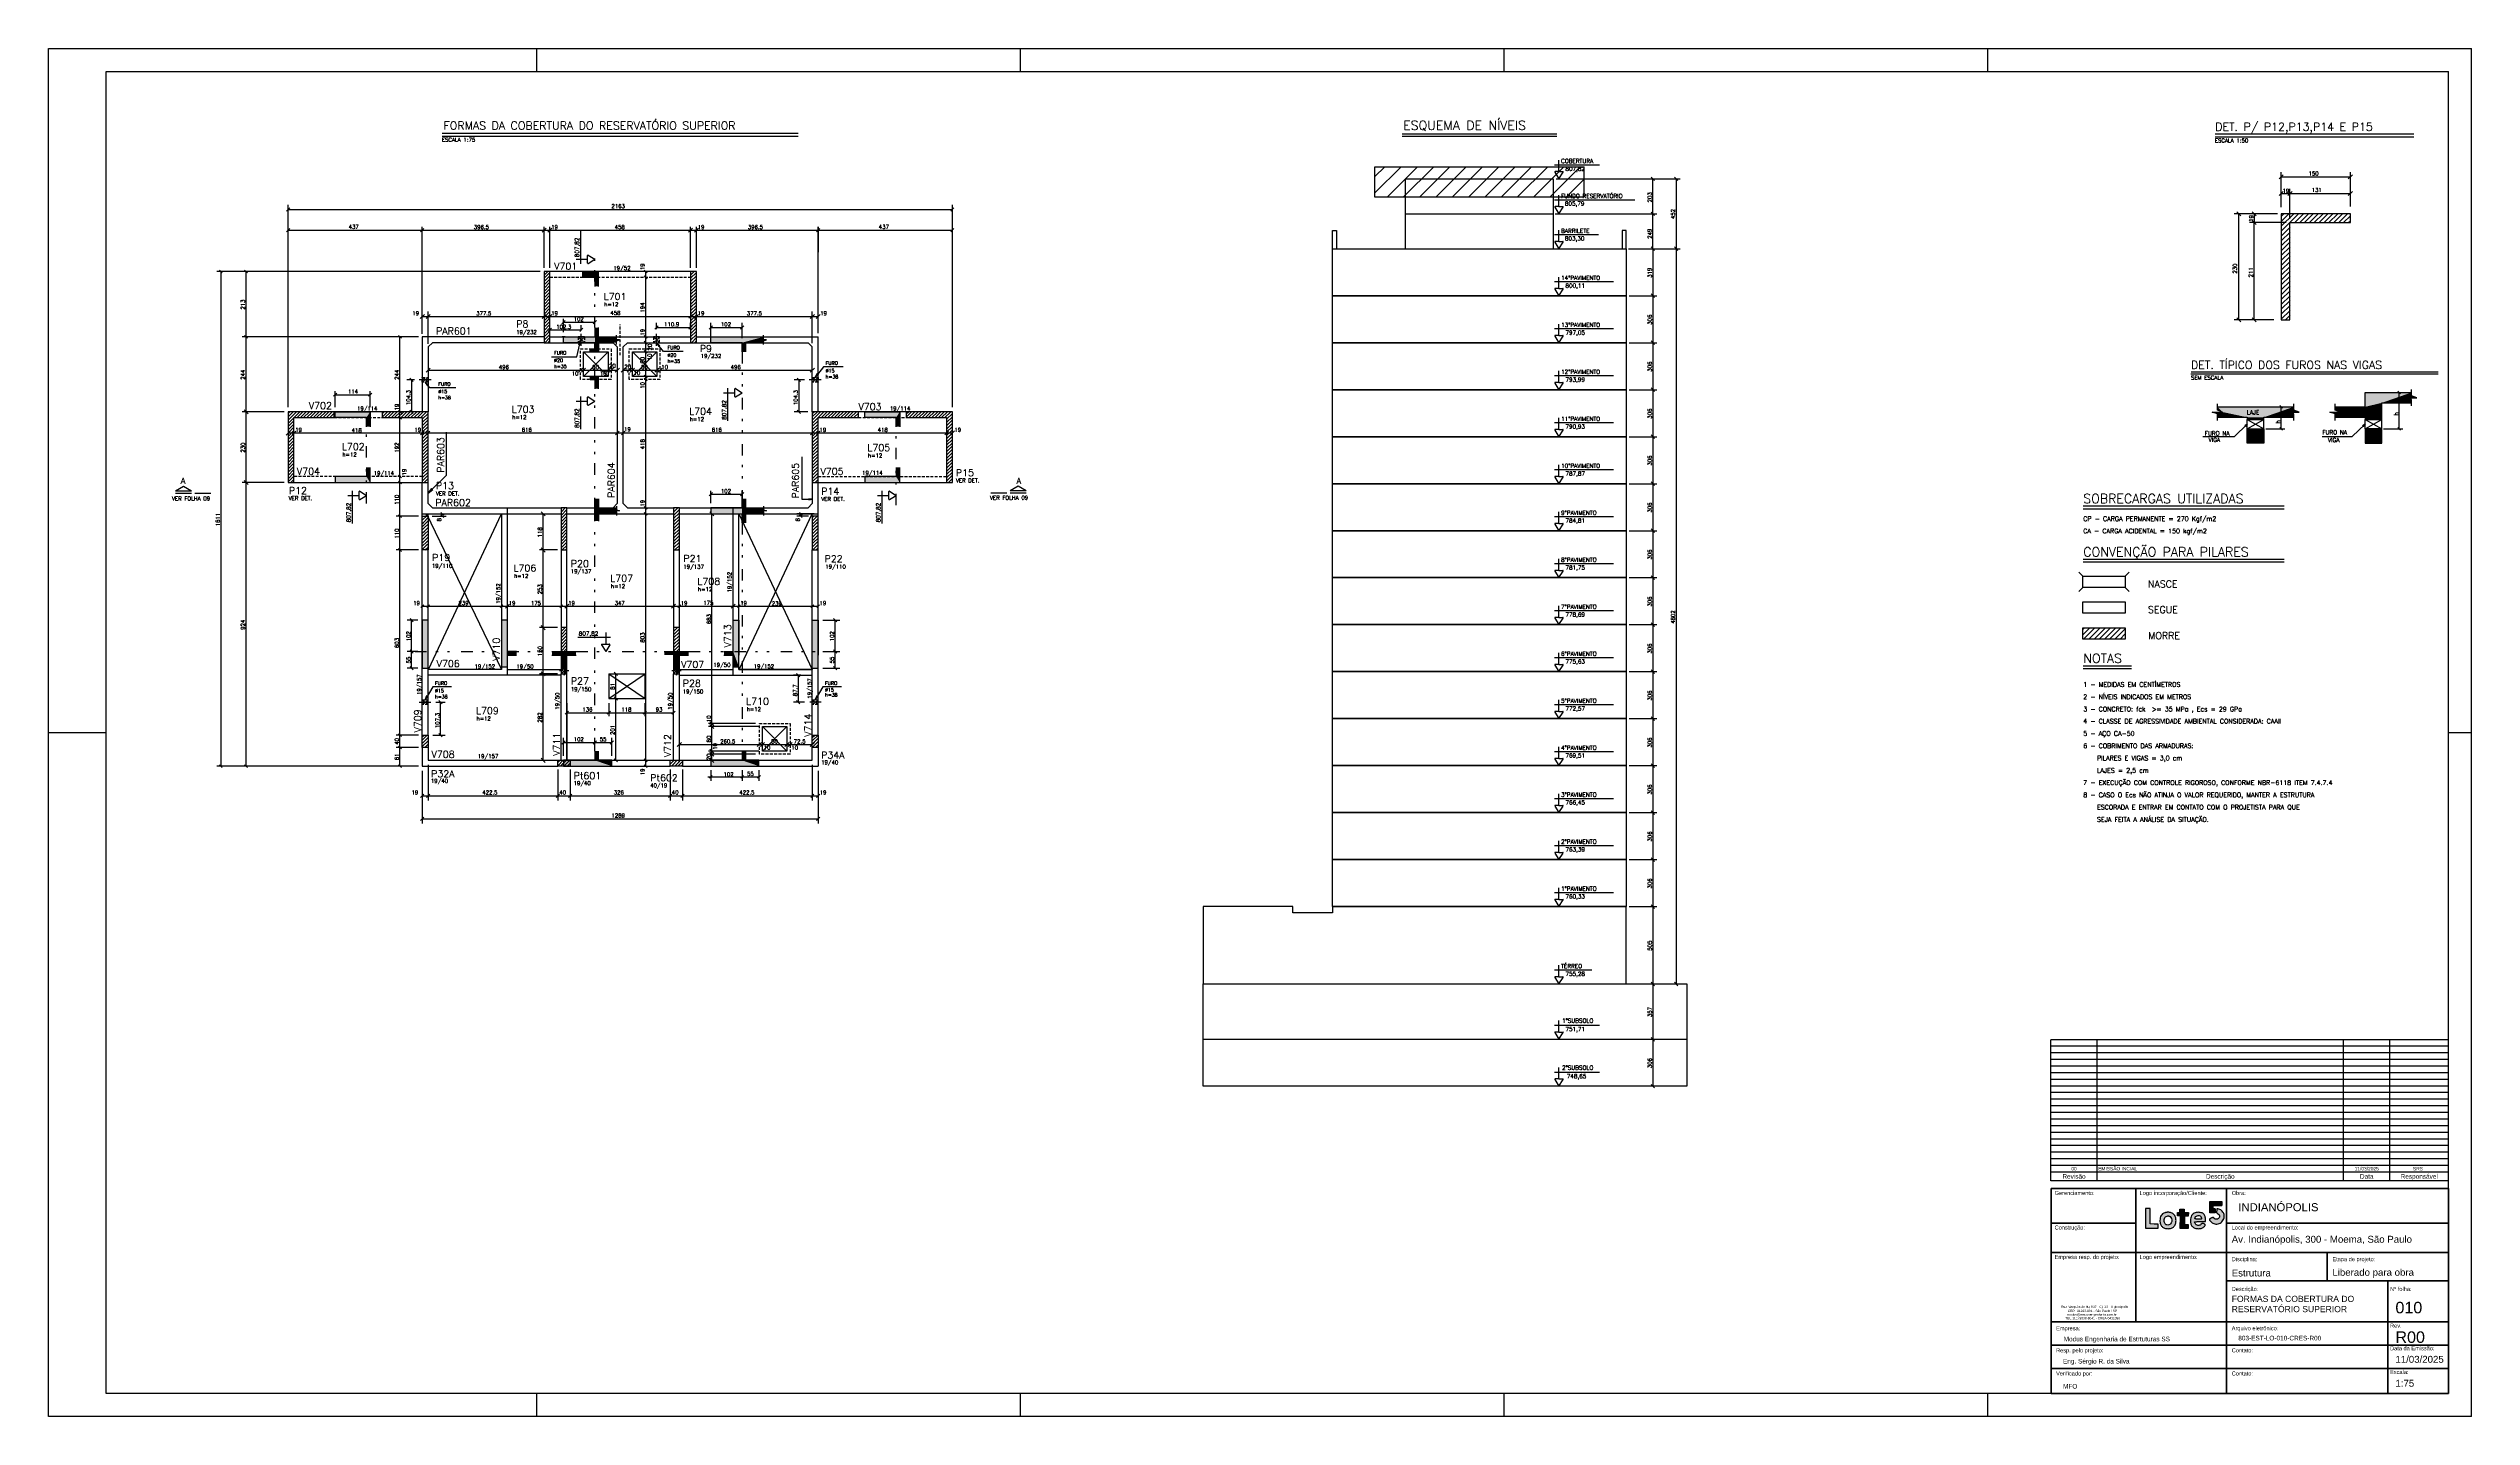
# Model space of a CAD drawing. Extents: x 26936 to 34826, y 0 to 4455.
import ezdxf

# ---------------------------------------------------------------- set-up
doc = ezdxf.new("R2010")
doc.units = 0
doc.header["$LTSCALE"] = 75
doc.header["$MEASUREMENT"] = 0
for name, pattern in [('ESTILO_TQS_0001', [1, 0.7, -0.3]), ('ESTILO_TQS_0003', [0.91, 0.5, -0.2, 0.01, -0.2]), ('ESTILO_TQS_0004', [2, 0.5, -0.4, 0.1, -0.4, 0.1, -0.5]), ('HIDDEN2', [0.1875, 0.125, -0.0625])]:
    doc.linetypes.add(name, pattern=pattern)
doc.layers.get('0').update_dxf_attribs({"color": 3, "linetype": 'CONTINUOUS'})
for name, color, linetype in [('1', 2, 'CONTINUOUS'), ('200', 1, 'HIDDEN2'), ('201', 6, 'ESTILO_TQS_0001'), ('204', 5, 'ESTILO_TQS_0003'), ('205', 1, 'ESTILO_TQS_0004'), ('210', 2, 'HIDDEN2'), ('212', 3, 'CONTINUOUS'), ('213', 3, 'CONTINUOUS'), ('216', 3, 'CONTINUOUS'), ('220', 5, 'CONTINUOUS'), ('221', 1, 'CONTINUOUS'), ('222', 6, 'CONTINUOUS'), ('226', 4, 'CONTINUOUS'), ('230', 3, 'CONTINUOUS'), ('231', 1, 'CONTINUOUS'), ('233', 6, 'CONTINUOUS'), ('249', 1, 'CONTINUOUS'), ('250', 1, 'CONTINUOUS'), ('253', 253, 'CONTINUOUS')]:
    doc.layers.add(name, color=color, linetype=linetype)
for name, color, linetype, lineweight in [('A-DETL-THIN', 151, 'CONTINUOUS', 30), ('G-ANNO-TTLB', 6, 'CONTINUOUS', 50), ('G-ANO-TIT', 7, 'CONTINUOUS', 9)]:
    doc.layers.add(name, color=color, linetype=linetype, lineweight=lineweight)
doc.styles.add('Arial_12', font='arial.ttf', dxfattribs={"height": 0.001})
doc.styles.add('Arial_13', font='arial.ttf', dxfattribs={"height": 0.003})
doc.styles.add('Arial_14', font='arial.ttf', dxfattribs={"height": 0.00175})
doc.styles.add('Arial_15', font='arial.ttf', dxfattribs={"height": 0.005})
doc.styles.add('Arial_16', font='arial.ttf', dxfattribs={"height": 0.0035})
doc.styles.add('Arial_17', font='arial.ttf', dxfattribs={"height": 0.0015})
doc.styles.add('Arial_5', font='arial.ttf', dxfattribs={"height": 0.002})
doc.styles.get("Standard").update_dxf_attribs({"font": 'ROMANS.SHX'})
doc.styles.add('TQS_LUCIDA_CONSOLE', font='romans.shx')

# ---------------------------------------------------------------- blocks, each defined once
blk = doc.blocks.new('lote 5')
at = {"linetype": 'Continuous', "true_color": 0xadddf7}
h = blk.add_hatch(color=141, dxfattribs=at)
h.dxf.hatch_style = 1
h.paths.add_polyline_path([(185, 54.9), (185, 64.9), (156, 64.9), (156, 37.6), (169.3, 37.6), (169.3, 47.6), (164.2, 47.6), (164.2, 54.9)])
at = {"linetype": 'Continuous', "true_color": 0x4554a5}
h = blk.add_hatch(color=175, dxfattribs=at)
h.dxf.hatch_style = 1
h.paths.add_polyline_path([(11, 48), (5.5, 48), (0, 48), (0, 24), (0, 0), (15.5, 0), (31, 0), (31, 5), (31, 9.9), (21.2, 10.2), (11.5, 10.5), (11.2, 29.2)])
h.paths.add_polyline_path([(37.9, 30.8, 0.084936), (35.7, 25.4, 0.054013), (35, 18.7, 0.076254), (36.3, 10.3, 0.121611), (40.1, 4, 0.121091), (46.3, 0.3, 0.075213), (54.8, -1, 0.079274), (63, 0.3, 0.122166), (69.1, 4.1, 0.119298), (72.7, 10.4, 0.073422), (74, 18.9, 0.079741), (72.7, 27.2, 0.113763), (68.8, 33.6, 0.115788), (62.6, 37.5, 0.084778), (54.5, 38.9, 0.027052), (52.7, 38.8, 0.016056), (50.6, 38.5, 0.016045), (48.4, 38.1, 0.026508), (46.7, 37.6, 0.076216), (41.6, 34.8, 0.092554)])
h.paths.add_polyline_path([(50.3, 28.9, -0.127794), (54.5, 30, -0.041315), (55.8, 29.9, -0.029052), (57.3, 29.6, -0.029465), (58.7, 29.1, -0.053017), (59.7, 28.5, -0.174394), (63.1, 23.7, -0.106368), (63.5, 16.8, -0.114375), (61, 10.6, -0.218011), (56.5, 8, -0.062111), (52.1, 8.1, -0.122868), (48.9, 9.4, -0.125878), (46.7, 12, -0.066941), (45.5, 16.1, -0.079418), (45.4, 21.4, -0.106796), (47.1, 25.9, -0.122388)], flags=16)
h = blk.add_hatch(color=175, dxfattribs=at)
h.dxf.hatch_style = 1
h.paths.add_polyline_path([(84.3, -0.7), (103.3, -0.9), (103.3, 8.9), (94.5, 8.9), (94.5, 29.5), (103.5, 29.6), (104.1, 38), (94, 38), (94, 46.6), (83.1, 46.6), (83.1, 38.2), (78, 38.2), (78, 30.3), (84.6, 30.3)])
h = blk.add_hatch(color=175, dxfattribs=at)
h.dxf.hatch_style = 1
h.paths.add_polyline_path([(145.5, 22.7, 0.038669), (145.1, 27.1, 0.075044), (144.1, 30.5, 0.076697), (142.1, 33.4, 0.042002), (138.8, 36.3, 0.103568), (135.5, 37.8, 0.038688), (130.4, 38.6, 0.038727), (125, 38.6, 0.069033), (120.7, 37.6, 0.076395), (115.6, 34.8, 0.090783), (111.9, 30.7, 0.083017), (109.8, 25.2, 0.053063), (109, 18.5, 0.077839), (110.3, 10.2, 0.118578), (114, 4.1, 0.119274), (120.1, 0.3, 0.079352), (128.2, -1, 0.034827), (133.1, -0.7, 0.056094), (137.1, 0.4, 0.06475), (140.3, 2.1, 0.070678), (142.9, 4.6, 0.05252), (144.5, 7.1, 0.188977), (144.6, 8.9, 0.203461), (143.5, 10.3, 0.061382), (140.9, 11.3, 0.028075), (138.8, 11.7, 0.097756), (137.4, 11.6, 0.099528), (136.2, 10.9, 0.029702), (134.7, 9.6, -0.083794), (132.4, 7.9, -0.077181), (129.6, 7.1, -0.07687), (126.7, 7.1, -0.082035), (123.9, 8, -0.102945), (122.4, 9.3, -0.031057), (120.6, 11.9, -0.025111), (119.1, 14.6, -0.415036), (119.6, 15.8, -0.001685), (123.4, 16, -0.005312), (127.7, 16.2, -0.003368), (132.6, 16.3), (145.5, 16.5)])
h.paths.add_polyline_path([(135.6, 22.8, -0.172618), (134.7, 22.3, -0.052233), (132.7, 22.1, -0.004945), (127.7, 22.2, -0.004965), (122.8, 22.4, -0.056436), (120.8, 22.8, -0.196706), (120, 23.4, -0.167259), (119.8, 24.5, -0.166753), (121.7, 28.2, -0.123934), (125.8, 30.5, -0.124843), (130.4, 30.6, -0.170256), (133.9, 28.4, -0.031108), (134.7, 27.2, -0.028485), (135.4, 25.9, -0.029637), (135.9, 24.7, -0.077582), (136, 23.8, -0.175193)], flags=16)
h.paths.add_polyline_path([(172.9, 37.6, 0.143338), (173.6, 36.6, 0.062298), (175, 35.7, -0.052748), (176, 35, -0.029639), (177.2, 34, -0.029212), (178.2, 32.9, -0.041879), (179, 31.7, -0.026096), (179.8, 30.1, -0.101625), (180, 29, -0.101625), (179.8, 27.9, -0.026095), (179, 26.2, -0.071265), (177, 23.6, -0.101562), (174.5, 22.1, -0.11176), (171.9, 21.7, -0.101333), (169.2, 22.4, -0.029919), (168, 23.1, -0.029589), (166.9, 23.9, -0.030964), (166.1, 24.8, -0.091595), (165.7, 25.5, 0.136181), (165.1, 26.2, 0.183723), (164.4, 26.4, 0.06924), (163, 26.1, 0.008384), (160.3, 25.1, 0.02358), (158.4, 24.3, 0.030227), (156.8, 23.3, 0.03105), (155.6, 22.4, 0.166559), (155.2, 21.7, 0.208588), (155.7, 19.5, 0.04086), (158.4, 16.3, 0.042098), (161.9, 13.3, 0.062387), (165.5, 11.4, 0.146494), (176.1, 10.6, 0.142355), (185.5, 15.8, 0.142493), (190.7, 25.1, 0.14685), (189.9, 35.7, 0.073862), (187.8, 39.5, 0.055813), (184.5, 43, 0.054226), (180.3, 45.7, 0.06006), (175.8, 47.4, 0.049988), (174.2, 47.6, 0.271112), (173.5, 47.2, 0.114882), (173.1, 46, 0.007003), (172.8, 42.4, 0.011174), (172.7, 39.1, 0.080533)])
at = {"linetype": 'Continuous'}
for p, q in [((156, 37.6), (156, 64.9)), ((156, 64.9), (185, 64.9)), ((185, 64.9), (185, 54.9)), ((78, 30.3), (78, 38.2)), ((78, 38.2), (83.1, 38.2)), ((84.6, 30.3), (78, 30.3)), ((83, 46.6), (94, 46.6)), ((83.1, 38.2), (83.1, 46.6)), ((84.3, -0.9), (84.6, 30.3)), ((94, 46.6), (94, 38)), ((94, 38), (104.1, 38)), ((103.5, 29.6), (94.5, 29.5)), ((94.5, 29.5), (94.5, 8.9)), ((94.5, 8.9), (103.3, 8.9)), ((103.3, 8.9), (103.3, -0.9)), ((104.1, 38), (103.5, 29.6)), ((169.3, 37.6), (156, 37.6)), ((164.2, 47.6), (164.2, 54.9)), ((164.2, 54.9), (185, 54.9)), ((169.3, 47.6), (164.2, 47.6)), ((169.3, 47.6), (169.3, 37.6)), ((103.3, -0.9), (84.3, -0.7))]:
    blk.add_line(p, q, dxfattribs=at)
blk.add_lwpolyline([(0, 24), (0, 0), (15.5, 0), (31, 0), (31, 5), (31, 9.9), (21.2, 10.2), (11.5, 10.5), (11.2, 29.2), (11, 48), (5.5, 48), (0, 48)], close=True)
for points in [[(46.7, 37.6, 0.076216), (41.6, 34.8, 0.092553), (37.9, 30.8, 0.084937), (35.7, 25.4, 0.054013), (35, 18.7, 0.076254), (36.3, 10.3, 0.12161), (40.1, 4, 0.121091), (46.3, 0.3, 0.075213), (54.8, -1, 0.079274), (63, 0.3, 0.122165), (69.1, 4.1, 0.119298), (72.7, 10.4, 0.073422), (74, 18.9, 0.079741), (72.7, 27.2, 0.113746), (68.8, 33.6, 0.115805), (62.6, 37.5, 0.084778), (54.5, 38.9, 0.027052), (52.7, 38.8, 0.016056), (50.6, 38.5, 0.016045), (48.4, 38.1, 0.026508)], [(59.7, 28.5, -0.174394), (63.1, 23.7, -0.106368), (63.5, 16.8, -0.114376), (61, 10.6, -0.218011), (56.5, 8, -0.062111), (52.1, 8.1, -0.122867), (48.9, 9.4, -0.125878), (46.7, 12, -0.066936), (45.5, 16.1, -0.079422), (45.4, 21.4, -0.106796), (47.1, 25.9, -0.122396), (50.3, 28.9, -0.127791), (54.5, 30, -0.041309), (55.8, 29.9, -0.029057), (57.3, 29.6, -0.02946), (58.7, 29.1, -0.053017)], [(120.7, 37.6, 0.076392), (115.6, 34.8, 0.090789), (111.9, 30.7, 0.083014), (109.8, 25.2, 0.053063), (109, 18.5, 0.077839), (110.3, 10.2, 0.118577), (114, 4.1, 0.119274), (120.1, 0.3, 0.079352), (128.2, -1, 0.034827), (133.1, -0.7, 0.056094), (137.1, 0.4, 0.06475), (140.3, 2.1, 0.070679), (142.9, 4.6, 0.052519), (144.5, 7.1, 0.188977), (144.6, 8.9, 0.203461), (143.5, 10.3, 0.061383), (140.9, 11.3, 0.028074), (138.8, 11.7, 0.097756), (137.4, 11.6, 0.099528), (136.2, 10.9, 0.029702), (134.7, 9.6, -0.083794), (132.4, 7.9, -0.077181), (129.6, 7.1, -0.076871), (126.7, 7.1, -0.082035), (123.9, 8, -0.102944), (122.4, 9.3, -0.031057), (120.6, 11.9, -0.025111), (119.1, 14.6, -0.317534), (119.3, 15.7, -0.184471), (119.8, 15.8, -0.00161), (123.4, 16, -0.005312), (127.7, 16.2, -0.003368), (132.6, 16.3), (145.5, 16.5), (145.5, 22.7, 0.038669), (145.1, 27.1, 0.075045), (144.1, 30.5, 0.076697), (142.1, 33.4, 0.042002), (138.8, 36.3, 0.103568), (135.5, 37.8, 0.038694), (130.4, 38.6, 0.038721), (125, 38.6, 0.069033)], [(133.9, 28.4, -0.031108), (134.7, 27.2, -0.028484), (135.4, 25.9, -0.029638), (135.9, 24.7, -0.077582), (136, 23.8, -0.175194), (135.6, 22.8, -0.172618), (134.7, 22.3, -0.052233), (132.7, 22.1, -0.004945), (127.7, 22.2, -0.004965), (122.8, 22.4, -0.056436), (120.8, 22.8, -0.196706), (120, 23.4, -0.167259), (119.8, 24.5, -0.166753), (121.7, 28.2, -0.123934), (125.8, 30.5, -0.124843), (130.4, 30.6, -0.170257)], [(172.8, 42.4, 0.011176), (172.7, 39.1, 0.080533), (172.9, 37.6, 0.143338), (173.6, 36.6, 0.062298), (175, 35.7, -0.052748), (176, 35, -0.029614), (177.2, 34, -0.029236), (178.2, 32.9, -0.041879), (179, 31.7, -0.026096), (179.8, 30.1, -0.101625), (180, 29, -0.101625), (179.8, 27.9, -0.026096), (179, 26.2, -0.071264), (177, 23.6, -0.101562), (174.5, 22.1, -0.11176), (171.9, 21.7, -0.101332), (169.2, 22.4, -0.029919), (168, 23.1, -0.029589), (166.9, 23.9, -0.030964), (166.1, 24.8, -0.091595), (165.7, 25.5, 0.136181), (165.1, 26.2, 0.183723), (164.4, 26.4, 0.06924), (163, 26.1, 0.008384), (160.3, 25.1, 0.023581), (158.4, 24.3, 0.030227), (156.8, 23.3, 0.03105), (155.6, 22.4, 0.166559), (155.2, 21.7, 0.208588), (155.7, 19.5, 0.04086), (158.4, 16.3, 0.042098), (161.9, 13.3, 0.062386), (165.5, 11.4, 0.146494), (176.1, 10.6, 0.142355), (185.5, 15.8, 0.142493), (190.7, 25.1, 0.14685), (189.9, 35.7, 0.073863), (187.8, 39.5, 0.055813), (184.5, 43, 0.054226), (180.3, 45.7, 0.06006), (175.8, 47.4, 0.049987), (174.2, 47.6, 0.271111), (173.5, 47.2, 0.114883), (173.1, 46, 0.007002)]]:
    blk.add_lwpolyline(points, format="xyb", close=True)
blk = doc.blocks.new('_H6C7497E514-005')
for p, q in [((2430.934241, -16321.537596), (2442.739188, -16309.732649)), ((2430.934241, -16310.930994), (2432.132586, -16309.732649)), ((2430.934241, -16332.144198), (2449.934241, -16313.144198)), ((2430.934241, -16342.750799), (2449.934241, -16323.750799)), ((2430.934241, -16353.357401), (2449.934241, -16334.357401)), ((2430.934241, -16363.964003), (2449.934241, -16344.964003)), ((2430.934241, -16374.570604), (2449.934241, -16355.570604)), ((2430.934241, -16385.177206), (2449.934241, -16366.177206)), ((2430.934241, -16395.783808), (2449.934241, -16376.783808)), ((2430.934241, -16406.39041), (2449.934241, -16387.39041)), ((2430.934241, -16416.997011), (2449.934241, -16397.997011)), ((2430.934241, -16427.603613), (2449.934241, -16408.603613)), ((2430.934241, -16438.210215), (2449.934241, -16419.210215)), ((2430.934241, -16448.816816), (2449.934241, -16429.816816)), ((2430.934241, -16459.423418), (2449.934241, -16440.423418)), ((2430.934241, -16470.03002), (2449.934241, -16451.03002)), ((2430.934241, -16480.636622), (2449.934241, -16461.636622)), ((2430.934241, -16491.243223), (2449.934241, -16472.243223)), ((2430.934241, -16501.849825), (2449.934241, -16482.849825)), ((2430.934241, -16512.456427), (2449.934241, -16493.456427)), ((2430.934241, -16523.063028), (2449.934241, -16504.063028)), ((2430.934241, -16533.66963), (2449.934241, -16514.66963)), ((2433.478068, -16541.732406), (2449.934241, -16525.276232)), ((2444.084512, -16541.732562), (2449.934241, -16535.882834))]:
    blk.add_line(p, q)
blk = doc.blocks.new('_H6C7497E514-007')
for p, q in [((2486.43424, -17093.352531), (2500.05642, -17079.730351)), ((2486.43424, -17082.745929), (2489.449818, -17079.730351)), ((2486.43424, -17103.959133), (2505.43424, -17084.959133)), ((2486.43424, -17114.565735), (2505.43424, -17095.565735)), ((2486.43424, -17125.172336), (2505.43424, -17106.172336)), ((2486.43424, -17135.778938), (2505.43424, -17116.778938)), ((2486.43424, -17146.38554), (2505.43424, -17127.38554)), ((2486.43424, -17156.992141), (2505.43424, -17137.992141)), ((2486.43424, -17167.598743), (2505.43424, -17148.598743)), ((2486.43424, -17178.205345), (2505.43424, -17159.205345)), ((2486.43424, -17188.811947), (2505.43424, -17169.811947)), ((2486.43424, -17199.418548), (2505.43424, -17180.418548)), ((2486.43424, -17210.02515), (2505.43424, -17191.02515)), ((2490.335641, -17216.730351), (2505.43424, -17201.631752)), ((2500.942242, -17216.730351), (2505.43424, -17212.238353))]:
    blk.add_line(p, q)
blk = doc.blocks.new('_H6C7497E514-008')
for p, q in [((2486.434242, -17369.124174), (2498.824659, -17356.733757)), ((2486.434242, -17358.517572), (2488.218057, -17356.733757)), ((2486.434242, -17379.730775), (2505.434242, -17360.730775)), ((2486.434242, -17390.337377), (2505.434242, -17371.337377)), ((2486.434242, -17400.943979), (2505.434242, -17381.943979)), ((2486.434242, -17411.550581), (2505.434242, -17392.550581)), ((2486.434242, -17422.157182), (2505.434242, -17403.157182)), ((2486.434242, -17432.763784), (2505.434242, -17413.763784)), ((2486.434242, -17443.370386), (2505.434242, -17424.370386)), ((2486.434242, -17453.976988), (2505.434242, -17434.976988)), ((2486.434242, -17464.583589), (2505.434242, -17445.583589)), ((2486.434242, -17475.190191), (2505.434242, -17456.190191)), ((2486.434242, -17485.796793), (2505.434242, -17466.796793)), ((2486.434242, -17496.403394), (2505.434242, -17477.403394)), ((2486.710482, -17506.733757), (2505.434242, -17488.009996)), ((2497.317083, -17506.733757), (2505.434242, -17498.616598))]:
    blk.add_line(p, q)
blk = doc.blocks.new('_H114025094E-000')
for p, q in [((-527.499999, -474.466991), (-510.031028, -456.998019)), ((-527.499999, -463.860389), (-520.63763, -456.998019)), ((-518.424426, -475.998019), (-499.424426, -456.998019)), ((-507.817825, -475.998019), (-488.817825, -456.998019)), ((-497.211223, -475.998019), (-478.211223, -456.998019)), ((-486.604621, -475.998019), (-467.604621, -456.998019)), ((-475.998019, -475.998019), (-456.998019, -456.998019)), ((-465.391418, -475.998019), (-446.391418, -456.998019)), ((-454.784816, -475.998019), (-435.784816, -456.998019)), ((-444.178214, -475.998019), (-425.178214, -456.998019)), ((-433.571613, -475.998019), (-414.571613, -456.998019)), ((-422.965011, -475.998019), (-403.965011, -456.998019)), ((-412.358409, -475.998019), (-393.358409, -456.998019)), ((-401.751807, -475.998019), (-382.751807, -456.998019)), ((-396.499999, -481.352813), (-377.499999, -462.352813)), ((-396.499999, -491.959415), (-377.499999, -472.959415)), ((-396.499999, -502.566017), (-377.499999, -483.566017)), ((-396.499999, -513.172618), (-377.499999, -494.172618)), ((-396.499999, -523.77922), (-377.499999, -504.77922)), ((-396.499999, -534.385822), (-377.499999, -515.385822)), ((-396.499999, -544.992423), (-377.499999, -525.992423)), ((-396.499999, -555.599025), (-377.499999, -536.599025)), ((-396.499999, -566.205627), (-377.499999, -547.205627)), ((-396.499999, -576.812229), (-377.499999, -557.812229)), ((-396.499999, -587.41883), (-377.499999, -568.41883)), ((-396.499999, -598.025432), (-377.499999, -579.025432)), ((-396.499999, -608.632034), (-377.499999, -589.632034)), ((-396.499999, -619.238635), (-377.499999, -600.238635)), ((-396.499999, -629.845237), (-377.499999, -610.845237)), ((-396.499999, -640.451839), (-377.499999, -621.451839)), ((-396.499999, -651.058441), (-377.499999, -632.058441)), ((-396.499999, -661.665042), (-377.499999, -642.665042)), ((-396.499999, -672.271644), (-377.499999, -653.271644)), ((-396.499999, -682.878246), (-377.499999, -663.878246)), ((-390.01289, -686.997738), (-377.499999, -674.484847)), ((-379.406289, -686.997738), (-377.499999, -685.091449))]:
    blk.add_line(p, q)
blk = doc.blocks.new('_H114025094E-001')
for p, q in [((873.499999, -494.751622), (911.253602, -456.998019)), ((873.499999, -484.145021), (900.647, -456.998019)), ((873.499999, -473.538419), (890.040399, -456.998019)), ((873.499999, -462.931817), (879.433797, -456.998019)), ((902.860204, -475.998019), (921.860204, -456.998019)), ((913.466806, -475.998019), (932.466806, -456.998019)), ((924.073407, -475.998019), (943.073407, -456.998019)), ((934.680009, -475.998019), (953.680009, -456.998019)), ((945.286611, -475.998019), (964.286611, -456.998019)), ((955.893212, -475.998019), (974.893212, -456.998019)), ((966.499814, -475.998019), (985.499814, -456.998019)), ((977.106416, -475.998019), (996.106416, -456.998019)), ((987.713018, -475.998019), (1006.713018, -456.998019)), ((998.319619, -475.998019), (1017.319619, -456.998019)), ((1008.926221, -475.998019), (1023.499999, -461.424241)), ((1019.532823, -475.998019), (1023.499999, -472.030843)), ((873.499999, -505.358224), (892.499999, -486.358224)), ((873.499999, -515.964826), (892.499999, -496.964826)), ((873.499999, -526.571427), (892.499999, -507.571427)), ((873.499999, -537.178029), (892.499999, -518.178029)), ((873.499999, -547.784631), (892.499999, -528.784631)), ((873.499999, -558.391233), (892.499999, -539.391233)), ((873.499999, -568.997834), (892.499999, -549.997834)), ((873.499999, -579.604436), (892.499999, -560.604436)), ((873.499999, -590.211038), (892.499999, -571.211038)), ((873.499999, -600.817639), (892.499999, -581.817639)), ((873.499999, -611.424241), (892.499999, -592.424241)), ((873.499999, -622.030843), (892.499999, -603.030843)), ((873.499999, -632.637445), (892.499999, -613.637445)), ((873.499999, -643.244046), (892.499999, -624.244046)), ((873.499999, -653.850648), (892.499999, -634.850648)), ((873.499999, -664.45725), (892.499999, -645.45725)), ((873.499999, -675.063851), (892.499999, -656.063851)), ((873.499999, -685.670453), (892.499999, -666.670453)), ((882.781471, -686.995584), (892.499999, -677.277055))]:
    blk.add_line(p, q)
blk = doc.blocks.new('_H114025094E-002')
for p, q in [((-401.999775, -1526.299557), (-385.69792, -1509.997702)), ((-401.999775, -1515.692955), (-396.304522, -1509.997702)), ((-401.999775, -1536.906159), (-382.999999, -1517.906383)), ((-401.999775, -1547.512761), (-382.999999, -1528.512985)), ((-393.878115, -1549.997702), (-382.999999, -1539.119587)), ((-383.271513, -1549.997702), (-382.999999, -1549.726188))]:
    blk.add_line(p, q)
blk = doc.blocks.new('_H114025094E-003')
for p, q in [((878.999831, -1528.698759), (897.700888, -1509.997702)), ((878.999831, -1518.092157), (887.094286, -1509.997702)), ((878.999831, -1539.305361), (897.999658, -1520.305533)), ((878.999831, -1549.911962), (897.999658, -1530.912135)), ((889.520693, -1549.997702), (897.999658, -1541.518737))]:
    blk.add_line(p, q)
blk = doc.blocks.new('_H114025094E-004')
for p, q in [((-396.499999, -799.550865), (-396.123952, -799.174817)), ((-396.499999, -810.157466), (-394.561739, -808.219206)), ((-396.499999, -820.764068), (-392.999527, -817.263596)), ((-396.499999, -831.37067), (-391.437314, -826.307985)), ((-396.499999, -841.977271), (-389.875102, -835.352374)), ((-396.499999, -852.583873), (-388.312889, -844.396763)), ((-396.499999, -863.190475), (-386.750676, -853.441152)), ((-396.499999, -873.797077), (-385.188464, -862.485541)), ((-396.123952, -799.174817), (-393.946837, -796.997702)), ((-394.561739, -808.219206), (-383.340235, -796.997702)), ((-392.999527, -817.263596), (-377.499999, -801.764068)), ((-391.437314, -826.307985), (-377.499999, -812.37067)), ((-389.875102, -835.352374), (-377.499999, -822.977271)), ((-388.312889, -844.396763), (-377.499999, -833.583873)), ((-386.750676, -853.441152), (-377.499999, -844.190475)), ((-385.188464, -862.485541), (-377.499999, -854.797077)), ((-383.626251, -871.52993), (-377.499999, -865.403678)), ((-396.499999, -884.403678), (-383.626251, -871.52993)), ((-396.499999, -895.01028), (-382.064038, -880.574319)), ((-396.499999, -905.616882), (-380.501826, -889.618708)), ((-387.274218, -906.997702), (-378.939613, -898.663097)), ((-382.064038, -880.574319), (-377.499999, -876.01028)), ((-380.501826, -889.618708), (-377.499999, -886.616882)), ((-378.939613, -898.663097), (-377.499999, -897.223484))]:
    blk.add_line(p, q)
blk = doc.blocks.new('_H114025094E-005')
for p, q in [((873.499999, -812.949674), (889.45192, -796.997753)), ((873.499999, -802.343072), (878.845318, -796.997753)), ((873.499999, -823.556276), (890.921845, -806.134429)), ((873.499999, -834.162877), (888.707279, -818.955598)), ((873.499999, -844.769479), (886.492713, -831.776766)), ((873.499999, -855.376081), (884.278146, -844.597934)), ((873.499999, -865.982682), (882.06358, -857.419102)), ((879.849013, -870.24027), (892.499999, -857.589284)), ((882.06358, -857.419102), (892.499999, -846.982682)), ((884.278146, -844.597934), (892.499999, -836.376081)), ((886.492713, -831.776766), (892.499999, -825.769479)), ((888.707279, -818.955598), (892.499999, -815.162877)), ((890.921845, -806.134429), (892.499999, -804.556276)), ((873.499999, -876.589284), (879.849013, -870.24027)), ((873.499999, -887.195886), (877.634447, -883.061438)), ((873.499999, -897.802488), (875.41988, -895.882607)), ((874.911387, -906.997702), (892.499999, -889.409089)), ((875.41988, -895.882607), (892.499999, -878.802488)), ((877.634447, -883.061438), (892.499999, -868.195886)), ((885.517988, -906.997702), (892.499999, -900.015691))]:
    blk.add_line(p, q)
blk = doc.blocks.new('A', base_point=(183523.725838, 35805.535561))
for p, q in [((183523.725838, 35805.535561), (183575.686776, 35805.535561)), ((183586.766854, 35805.535561), (183638.727792, 35805.535561))]:
    blk.add_line(p, q)
at = {"layer": '226'}
for p, q in [((183523.725838, 35812.691811), (183549.706307, 35827.691811)), ((183549.706307, 35827.691811), (183575.686776, 35812.691811)), ((183523.725838, 35812.691811), (183575.686776, 35812.691811))]:
    blk.add_line(p, q, dxfattribs=at)
at = {"layer": '233', "style": 'TQS_LUCIDA_CONSOLE'}
blk.add_text('A', height=20, dxfattribs=at).set_placement((183540.211922, 35835.214639))
blk = doc.blocks.new('_H114025094E-006')
for p, q in [((45.000001, -1609.629867), (62.632166, -1591.997702)), ((45.000001, -1599.023266), (52.025564, -1591.997702)), ((54.238768, -1610.997702), (62.597652, -1602.638818)), ((62.597652, -1602.638818), (73.238768, -1591.997702)), ((64.845369, -1610.997702), (82.800703, -1593.042368)), ((75.451971, -1610.997702), (85.000001, -1601.449672)), ((82.800703, -1593.042368), (83.845369, -1591.997702))]:
    blk.add_line(p, q)
blk = doc.blocks.new('_H114025094E-007')
for p, q in [((410.999998, -1604.254328), (423.256624, -1591.997702)), ((410.999998, -1593.647726), (412.650023, -1591.997702)), ((414.863226, -1610.997702), (418.358527, -1607.502401)), ((418.358527, -1607.502401), (433.863226, -1591.997702)), ((425.469828, -1610.997702), (438.561578, -1597.905951)), ((436.07643, -1610.997702), (450.999998, -1596.074133)), ((438.561578, -1597.905951), (444.469828, -1591.997702)), ((446.683031, -1610.997702), (450.999998, -1606.680735))]:
    blk.add_line(p, q)
blk = doc.blocks.new('LINCOR', base_point=(214675.733426, 38691.502664))
blk.add_lwpolyline([(214675.733426, 38691.502664), (214676.06676, 38691.502664), (214676.233426, 38692.002664), (214676.233426, 38691.002664), (214676.400093, 38691.502664), (214676.733426, 38691.502664)])
blk = doc.blocks.new('_HA93AFC7ADC-000', base_point=(150198.229054, -2258.941091))
for p, q in [((155559.432612, 7875.233239), (155644.698864, 7960.499491)), ((155559.432612, 7928.266248), (155591.665855, 7960.499491)), ((155598.81101, 7861.578629), (155697.731872, 7960.499491)), ((155651.844019, 7861.578629), (155750.764881, 7960.499491)), ((155704.877027, 7861.578629), (155803.79789, 7960.499491)), ((155757.910036, 7861.578629), (155856.830898, 7960.499491)), ((155810.943045, 7861.578629), (155909.863907, 7960.499491)), ((155863.976053, 7861.578629), (155962.896915, 7960.499491)), ((155917.009062, 7861.578629), (156015.929924, 7960.499491)), ((155970.04207, 7861.578629), (156068.962933, 7960.499491)), ((156023.075079, 7861.578629), (156121.995941, 7960.499491)), ((156076.108087, 7861.578629), (156175.02895, 7960.499491)), ((156129.141096, 7861.578629), (156228.061958, 7960.499491)), ((156182.174105, 7861.578629), (156239.432612, 7918.837136)), ((156235.207113, 7861.578629), (156239.432612, 7865.804127))]:
    blk.add_line(p, q)

msp = doc.modelspace()

# ---------------------------------------------------------------- linework, layer by layer
for p, q in [((26936.1, 4455), (34826.1, 4455)), ((26936.1, 0), (26936.1, 4455)), ((28526.1, 4380), (28526.1, 4455)), ((30101.1, 4380), (30101.1, 4455)), ((31676.1, 4380), (31676.1, 4455)), ((33251.1, 4380), (33251.1, 4455)), ((33251.1, 4380), (33251.1, 4455)), ((33251.1, 4380), (33251.1, 4455)), ((34826.1, 0), (34826.1, 4455)), ((26936.1, 2227.5), (27123.6, 2227.5)), ((34751.1, 2227.5), (34826.1, 2227.5)), ((34826.1, 0), (26936.1, 0)), ((28526.1, 0), (28526.1, 75)), ((30101.1, 0), (30101.1, 75)), ((31676.1, 0), (31676.1, 75))]:
    msp.add_line(p, q)
msp.add_lwpolyline([(33251.1, 0), (33251.1, 75)])
at = {"layer": '1'}
for p, q in [((34096, 3216.5), (34096, 3246.5)), ((34150, 3216.5), (34150, 3246.5)), ((34479.5, 3216.5), (34479.5, 3246.5)), ((34533.5, 3216.5), (34533.5, 3246.5)), ((27735.4, 3041.9), (28153.4, 3041.9)), ((29442.4, 3041.9), (29860.4, 3041.9)), ((28153.4, 2931.9), (28153.4, 2939.9)), ((28166.9, 2931.9), (28166.9, 2939.9)), ((28172.4, 2931.9), (28172.4, 2939.9)), ((28411.4, 2939.9), (28411.4, 2432.9)), ((28430.4, 2413.9), (28430.4, 2939.9)), ((29165.4, 2413.9), (29165.4, 2939.9)), ((29184.4, 2432.9), (29184.4, 2939.9)), ((29423.4, 2931.9), (29423.4, 2939.9)), ((29423.4, 2931.9), (29423.4, 2939.9)), ((29442.4, 2931.9), (29442.4, 2939.9)), ((28153.4, 2218.9), (28153.4, 2821.9)), ((28172.4, 2218.9), (28172.4, 2821.9)), ((28172.4, 2432.9), (28172.4, 2821.9)), ((29423.4, 2218.9), (29423.4, 2821.9)), ((29423.4, 2432.9), (29423.4, 2821.9)), ((29442.4, 2218.9), (29442.4, 2821.9)), ((28411.4, 2432.9), (28172.4, 2432.9)), ((28605.4, 2413.9), (28172.4, 2413.9)), ((28430.4, 2432.9), (28605.4, 2432.9)), ((28605.4, 2136.9), (28605.4, 2418.9)), ((28624.4, 2136.9), (28624.4, 2418.9)), ((28760.4, 2418.9), (28760.4, 2337.9)), ((28760.4, 2418.9), (28878.4, 2418.9)), ((28878.4, 2418.9), (28878.4, 2337.9)), ((28971.4, 2136.9), (28971.4, 2418.9)), ((28990.4, 2432.9), (29165.4, 2432.9)), ((28990.4, 2136.9), (28990.4, 2418.9)), ((28990.4, 2413.9), (29423.4, 2413.9)), ((29423.4, 2432.9), (29184.4, 2432.9)), ((29184.4, 2432.9), (29423.4, 2432.9)), ((28624.4, 2318.9), (28624.4, 2136.9)), ((28760.4, 2337.9), (28878.4, 2337.9)), ((28153.4, 2178.9), (28153.4, 2117.9)), ((28172.4, 2178.9), (28172.4, 2136.9)), ((28172.4, 2136.9), (28594.9, 2136.9)), ((28634.9, 2136.9), (28960.9, 2136.9)), ((29000.9, 2136.9), (29423.4, 2136.9)), ((29423.4, 2136.9), (29423.4, 2178.9)), ((29442.4, 2178.9), (29442.4, 2117.9)), ((28153.4, 2117.9), (28594.9, 2117.9)), ((28634.9, 2117.9), (28960.9, 2117.9)), ((29000.9, 2117.9), (29442.4, 2117.9))]:
    msp.add_line(p, q, dxfattribs=at)
for points in [[(29026.9, 3728.9), (28568.9, 3728.9)], [(28022.4, 3271.9), (27866.4, 3271.9)], [(29729.4, 3271.9), (29573.4, 3271.9)], [(28605.4, 2821.9), (28605.4, 2568.9)], [(28605.4, 2821.9), (28605.4, 2568.9)], [(28624.4, 2568.9), (28624.4, 2821.9)], [(28624.4, 2568.9), (28624.4, 2821.9)], [(28971.4, 2821.9), (28971.4, 2568.9)], [(28971.4, 2821.9), (28971.4, 2568.9)], [(28990.4, 2568.9), (28990.4, 2821.9)], [(28990.4, 2568.9), (28990.4, 2821.9)]]:
    msp.add_lwpolyline(points, dxfattribs=at)
at = {"layer": '200'}
for p, q in [((28797.9, 3455.9), (28797.9, 3556.1)), ((28661.2, 3496.9), (28681.2, 3515.9)), ((28681.2, 3515.9), (28661.2, 3515.9)), ((28661.2, 3515.9), (28681.2, 3496.9)), ((28661.2, 3496.8), (28681.2, 3515.8)), ((28661.2, 3515.8), (28681.2, 3496.8)), ((28661.2, 3496.9), (28681.2, 3496.9)), ((28906.1, 3515.9), (28926.1, 3496.9)), ((28906.1, 3496.9), (28926.1, 3515.9)), ((28926.1, 3515.9), (28906.1, 3515.9)), ((28906.1, 3515.9), (28926.1, 3496.9)), ((28906.1, 3496.9), (28926.1, 3496.9)), ((28153.4, 3368.7), (28153.4, 3383.7)), ((28153.4, 3368.7), (28172.4, 3383.7)), ((28172.4, 3383.7), (28172.4, 3368.7)), ((29423.4, 3368.7), (29423.4, 3383.7)), ((29423.4, 3368.7), (29442.4, 3383.7)), ((29442.4, 3383.7), (29442.4, 3368.7)), ((28153.4, 2318.7), (28172.4, 2333.7)), ((29423.4, 2318.7), (29442.4, 2333.7))]:
    msp.add_line(p, q, dxfattribs=at)
for points in [[(28906.1, 3496.9), (28926.1, 3515.9)], [(28172.4, 3368.7), (28153.4, 3383.7)], [(29423.4, 3383.7), (29442.4, 3368.7)], [(28153.4, 2333.7), (28172.4, 2318.7)], [(29423.4, 2333.7), (29442.4, 2318.7)]]:
    msp.add_lwpolyline(points, dxfattribs=at)
at = {"layer": '201'}
for p, q in [((28430.4, 2939.9), (28430.4, 2958.9)), ((29165.4, 2939.9), (29165.4, 2958.9))]:
    msp.add_line(p, q, dxfattribs=at)
at = {"layer": '204'}
for p, q in [((28671.2, 3515.9), (28671.2, 3525.9)), ((28671.2, 3486.9), (28671.2, 3515.9)), ((28916.1, 3515.9), (28916.1, 3525.9)), ((28916.1, 3486.9), (28916.1, 3515.9)), ((28153.4, 3376.2), (28143.4, 3376.2)), ((28182.4, 3376.2), (28153.4, 3376.2)), ((29423.4, 3376.2), (29413.4, 3376.2)), ((29452.4, 3376.2), (29423.4, 3376.2)), ((28143.4, 2326.2), (28182.4, 2326.2)), ((29452.4, 2326.2), (29413.4, 2326.2))]:
    msp.add_line(p, q, dxfattribs=at)
at = {"layer": '205'}
for p, q in [((28715.3, 3545.9), (28715.3, 3788)), ((28715.3, 3376.9), (28715.3, 3476.9)), ((29194.7, 3466.8), (29194.7, 2988.9)), ((28715.3, 2166.9), (28715.3, 3346.9)), ((27971.5, 2972.7), (27971.5, 3252.9)), ((29696.2, 2967.4), (29696.2, 3252.9)), ((29194.7, 2909.8), (29194.7, 2166.9)), ((28130, 2491.6), (28575.4, 2491.6)), ((28654.4, 2491.6), (28941.4, 2491.6)), ((29020.4, 2491.6), (29466.8, 2491.6))]:
    msp.add_line(p, q, dxfattribs=at)
at = {"layer": '210'}
for p, q in [((28618.7, 3515.9), (28608.7, 3515.9)), ((28661.2, 3515.9), (28661.2, 3496.9)), ((28661.2, 3515.8), (28661.2, 3496.8)), ((28681.2, 3515.8), (28681.2, 3496.8)), ((28906.1, 3515.9), (28906.1, 3496.9)), ((28926.1, 3496.9), (28926.1, 3515.9)), ((28926.1, 3496.9), (28926.1, 3515.9)), ((28977.2, 3515.9), (28987.2, 3515.9)), ((28153.4, 3383.7), (28172.4, 3383.7)), ((28172.4, 3368.7), (28153.4, 3368.7)), ((29423.4, 3383.7), (29442.4, 3383.7)), ((29442.4, 3368.7), (29423.4, 3368.7)), ((29442.4, 3060.9), (29860.4, 3060.9)), ((28153.4, 2333.7), (28172.4, 2333.7)), ((28172.4, 2318.7), (28153.4, 2318.7)), ((29423.4, 2333.7), (29442.4, 2333.7)), ((29442.4, 2318.7), (29423.4, 2318.7))]:
    msp.add_line(p, q, dxfattribs=at)
for points in [[(28568.9, 3709.9), (29026.9, 3709.9)], [(28768.4, 3476.9), (28768.4, 3376.9), (28668.4, 3376.9), (28668.4, 3476.9), (28768.4, 3476.9)], [(28927.4, 3476.9), (28927.4, 3376.9), (28827.4, 3376.9), (28827.4, 3476.9), (28927.4, 3476.9)], [(27866.4, 3252.9), (28022.4, 3252.9)], [(29573.4, 3252.9), (29729.4, 3252.9)], [(28153.4, 3060.9), (27735.4, 3060.9)], [(29350.9, 2256.9), (29350.9, 2156.9), (29250.9, 2156.9), (29250.9, 2256.9), (29350.9, 2256.9)]]:
    msp.add_lwpolyline(points, dxfattribs=at)
at = {"layer": '216'}
for p, q in [((32154.5, 4036.2), (32166.2, 4024.6)), ((32230.3, 4036.2), (32242, 4024.6)), ((34199.9, 4030.4), (34213.1, 4043.7)), ((34424.9, 4030.4), (34438.1, 4043.7)), ((34199.9, 3975.8), (34213.1, 3989.1)), ((34228.4, 3975.8), (34241.6, 3989.1)), ((34424.9, 3975.8), (34438.1, 3989.1)), ((27711.1, 3925.2), (27721.7, 3935.8)), ((27711.1, 3857.8), (27721.7, 3868.4)), ((28148.1, 3857.8), (28158.7, 3868.4)), ((28543.3, 3856.5), (28556.6, 3869.8)), ((28562.3, 3856.5), (28575.6, 3869.8)), ((29020.3, 3856.5), (29033.6, 3869.8)), ((29039.3, 3856.5), (29052.6, 3869.8)), ((29437.1, 3857.8), (29447.7, 3868.4)), ((29874.1, 3925.2), (29884.7, 3935.8)), ((29874.1, 3857.8), (29884.7, 3868.4)), ((32154.5, 3922.2), (32166.2, 3910.6)), ((34061.6, 3923.3), (34074.8, 3910.1)), ((34112, 3923.3), (34125.3, 3910.1)), ((34112, 3894.8), (34125.3, 3881.6)), ((32154.5, 3808.6), (32166.2, 3796.9)), ((32154.5, 3808.6), (32166.2, 3796.9)), ((32154.5, 3808.6), (32166.2, 3796.9)), ((32230.3, 3808.6), (32242, 3796.9)), ((32230.3, 3808.6), (32242, 3796.9)), ((27493.2, 3733.4), (27502.2, 3724.3)), ((27584, 3724.3), (27575, 3733.4)), ((28885.3, 3724.3), (28876.3, 3733.4)), ((28885.3, 3705.3), (28876.3, 3714.4)), ((32154.5, 3655.6), (32166.2, 3643.9)), ((28146.8, 3575.7), (28160.1, 3589)), ((28165.8, 3575.7), (28179.1, 3589)), ((28543.3, 3575.7), (28556.6, 3589)), ((28563.1, 3576.5), (28574.8, 3588.2)), ((28608, 3558.2), (28618.6, 3568.8)), ((28710, 3558.2), (28720.6, 3568.8)), ((28910.8, 3541.3), (28921.4, 3551.9)), ((29021.1, 3576.5), (29032.8, 3588.2)), ((29021.6, 3541.3), (29032.2, 3551.9)), ((29039.3, 3575.7), (29052.6, 3589)), ((29087.4, 3541.3), (29098, 3551.9)), ((29189.4, 3541.3), (29200, 3551.9)), ((29416.8, 3575.7), (29430.1, 3589)), ((29435.8, 3575.7), (29449.1, 3589)), ((34061.6, 3578.3), (34074.8, 3565.1)), ((34112, 3578.3), (34125.3, 3565.1)), ((27584, 3511.3), (27575, 3520.4)), ((28085.3, 3511.3), (28076.3, 3520.4)), ((28563.6, 3533.1), (28574.2, 3543.7)), ((28665.9, 3533.1), (28676.5, 3543.7)), ((28885.3, 3511.3), (28876.3, 3520.4)), ((28885.3, 3492.3), (28876.3, 3501.4)), ((32154.5, 3502.6), (32166.2, 3490.9)), ((28165.8, 3400.6), (28179.1, 3413.9)), ((28661.8, 3400.6), (28675.1, 3413.9)), ((28671.8, 3400.6), (28685.1, 3413.9)), ((28751.8, 3400.6), (28765.1, 3413.9)), ((28761.8, 3400.6), (28775.1, 3413.9)), ((28781.8, 3400.6), (28795.1, 3413.9)), ((28800.8, 3400.6), (28814.1, 3413.9)), ((28820.8, 3400.6), (28834.1, 3413.9)), ((28830.8, 3400.6), (28844.1, 3413.9)), ((28885.3, 3462.3), (28876.3, 3471.4)), ((28910.8, 3400.6), (28924.1, 3413.9)), ((28920.8, 3400.6), (28934.1, 3413.9)), ((29416.8, 3400.6), (29430.1, 3413.9)), ((27864.2, 3322.2), (27874.8, 3332.8)), ((27978.2, 3322.2), (27988.8, 3332.8)), ((28113, 3381.5), (28123.6, 3370.9)), ((28885.3, 3382.3), (28876.3, 3391.4)), ((28885.3, 3372.3), (28876.3, 3381.4)), ((29374, 3381.5), (29384.6, 3370.9)), ((32154.5, 3349.6), (32166.2, 3337.9)), ((34594.5, 3330.4), (34585.7, 3339.2)), ((27586.1, 3265.2), (27572.9, 3278.5)), ((28085.3, 3267.3), (28076.3, 3276.4)), ((28085.3, 3248.3), (28076.3, 3257.4)), ((28113, 3277.2), (28123.6, 3266.6)), ((29374, 3277.2), (29384.6, 3266.6)), ((34211.1, 3283.6), (34202.2, 3292.4)), ((27709.8, 3196.2), (27723.1, 3209.5)), ((27729.6, 3197), (27741.3, 3208.7)), ((28147.6, 3197), (28159.3, 3208.7)), ((28166.6, 3197), (28178.3, 3208.7)), ((28782.6, 3197), (28794.3, 3208.7)), ((28801.6, 3197), (28813.3, 3208.7)), ((29417.6, 3197), (29429.3, 3208.7)), ((29436.6, 3197), (29448.3, 3208.7)), ((29854.6, 3197), (29866.3, 3208.7)), ((29872.8, 3196.2), (29886.1, 3209.5)), ((32154.5, 3196.6), (32166.2, 3184.9)), ((34211.1, 3212.1), (34202.2, 3220.9)), ((34594.5, 3212.1), (34585.7, 3220.9)), ((27586.1, 3035.2), (27572.9, 3048.5)), ((28085.3, 3056.3), (28076.3, 3065.4)), ((28085.3, 3037.3), (28076.3, 3046.4)), ((29087.4, 2998.2), (29098, 3008.8)), ((29189.4, 2998.2), (29200, 3008.8)), ((32154.5, 3043.6), (32166.2, 3031.9)), ((28085.3, 2927.3), (28076.3, 2936.4)), ((28223.1, 2935.3), (28214.1, 2944.4)), ((28223.1, 2927.3), (28214.1, 2936.4)), ((28553.3, 2933.2), (28540.1, 2946.5)), ((28885.3, 2954.3), (28876.3, 2963.4)), ((28885.3, 2935.3), (28876.3, 2944.4)), ((29103.2, 2933.2), (29090, 2946.5)), ((29390.7, 2935.3), (29381.7, 2944.4)), ((29390.7, 2927.3), (29381.7, 2936.4)), ((32154.5, 2890.6), (32166.2, 2878.9)), ((28085.3, 2817.3), (28076.3, 2826.4)), ((28553.3, 2815.2), (28540.1, 2828.5)), ((32154.5, 2737.6), (32166.2, 2725.9)), ((28148.9, 2634.3), (28157.9, 2643.3)), ((28167.9, 2634.3), (28176.9, 2643.3)), ((28167.9, 2634.3), (28176.9, 2643.3)), ((28406.9, 2634.3), (28415.9, 2643.3)), ((28423.8, 2632.2), (28437.1, 2645.4)), ((28600.9, 2634.3), (28609.9, 2643.3)), ((28617.8, 2632.2), (28631.1, 2645.4)), ((28964.8, 2632.2), (28978.1, 2645.4)), ((28985.9, 2634.3), (28994.9, 2643.3)), ((29158.8, 2632.2), (29172.1, 2645.4)), ((29179.9, 2634.3), (29188.9, 2643.3)), ((29418.9, 2634.3), (29427.9, 2643.3)), ((29418.9, 2634.3), (29427.9, 2643.3)), ((29437.9, 2634.3), (29446.9, 2643.3)), ((28124, 2588.3), (28113.4, 2598.9)), ((28553.3, 2562.2), (28540.1, 2575.5)), ((29503, 2588.3), (29492.4, 2598.9)), ((32154.5, 2584.6), (32166.2, 2572.9)), ((28124, 2486.3), (28113.4, 2496.9)), ((28124, 2486.3), (28113.4, 2496.9)), ((29503, 2486.3), (29492.4, 2496.9)), ((29503, 2486.3), (29492.4, 2496.9)), ((28124, 2431.3), (28113.4, 2441.9)), ((28553.3, 2412.2), (28540.1, 2425.5)), ((28788.6, 2413.6), (28778, 2424.2)), ((29372.3, 2419.2), (29382.9, 2408.6)), ((29503, 2431.3), (29492.4, 2441.9)), ((32154.5, 2431.6), (32166.2, 2419.9)), ((28218.1, 2320.9), (28207.5, 2331.5)), ((28619.1, 2286.7), (28629.7, 2297.3)), ((28755.1, 2286.7), (28765.7, 2297.3)), ((28755.1, 2286.7), (28765.7, 2297.3)), ((28788.6, 2332.6), (28778, 2343.2)), ((28788.6, 2332.6), (28778, 2343.2)), ((28873.1, 2286.7), (28883.7, 2297.3)), ((28873.1, 2286.7), (28883.7, 2297.3)), ((28966.1, 2286.7), (28976.7, 2297.3)), ((29372.3, 2331.5), (29382.9, 2320.9)), ((28085.3, 2214.3), (28076.3, 2223.4)), ((28218.1, 2213.6), (28207.5, 2224.2)), ((29103.2, 2250.2), (29090, 2263.5)), ((29103.2, 2240.2), (29090, 2253.5)), ((32154.5, 2278.6), (32166.2, 2266.9)), ((28085.3, 2174.3), (28076.3, 2183.4)), ((28553.3, 2130.2), (28540.1, 2143.5)), ((28608, 2189.9), (28618.6, 2200.5)), ((28710, 2189.9), (28720.6, 2200.5)), ((28710, 2189.9), (28720.6, 2200.5)), ((28765, 2189.9), (28775.6, 2200.5)), ((28788.6, 2131.6), (28778, 2142.2)), ((28885.3, 2132.3), (28876.3, 2141.4)), ((28983.8, 2181.7), (28997.1, 2195)), ((29103.2, 2160.2), (29090, 2173.5)), ((29103.2, 2150.2), (29090, 2163.5)), ((29103.2, 2130.2), (29090, 2143.5)), ((29244.3, 2181.7), (29257.6, 2195)), ((29254.3, 2181.7), (29267.6, 2195)), ((29334.3, 2181.7), (29347.6, 2195)), ((29344.3, 2181.7), (29357.6, 2195)), ((29416.8, 2181.7), (29430.1, 2195)), ((27493.2, 2122.4), (27502.2, 2113.3)), ((27584, 2113.3), (27575, 2122.4)), ((28085.3, 2113.3), (28076.3, 2122.4)), ((28885.3, 2113.3), (28876.3, 2122.4)), ((29088.2, 2078.4), (29097.2, 2087.4)), ((29190.2, 2078.4), (29199.2, 2087.4)), ((29245.2, 2078.4), (29254.2, 2087.4)), ((32154.5, 2125.6), (32166.2, 2113.9)), ((28148.1, 2016.1), (28158.7, 2026.7)), ((28167.1, 2016.1), (28177.7, 2026.7)), ((28167.1, 2016.1), (28177.7, 2026.7)), ((28589.6, 2016.1), (28600.2, 2026.7)), ((28589.6, 2016.1), (28600.2, 2026.7)), ((28629.6, 2016.1), (28640.2, 2026.7)), ((28629.6, 2016.1), (28640.2, 2026.7)), ((28955.6, 2016.1), (28966.2, 2026.7)), ((28955.6, 2016.1), (28966.2, 2026.7)), ((28995.6, 2016.1), (29006.2, 2026.7)), ((28995.6, 2016.1), (29006.2, 2026.7)), ((29418.1, 2016.1), (29428.7, 2026.7)), ((29418.1, 2016.1), (29428.7, 2026.7)), ((29437.1, 2016.1), (29447.7, 2026.7)), ((32154.5, 1972.6), (32166.2, 1960.9)), ((28148.1, 1941.1), (28158.7, 1951.7)), ((29437.1, 1941.1), (29447.7, 1951.7)), ((32154.5, 1819.6), (32166.2, 1807.9)), ((32154.5, 1666.6), (32166.2, 1654.9)), ((32154.5, 1414.6), (32166.2, 1402.9)), ((32230.3, 1414.6), (32242, 1402.9)), ((32154.5, 1234.6), (32166.2, 1222.9)), ((32154.5, 1081.6), (32166.2, 1069.9))]:
    msp.add_line(p, q, dxfattribs=at)
for points in [[(29002.4, 3468.3), (28939.2, 3468.3), (28916.1, 3496.9), (28926.9, 3486.5), (28916.1, 3496.9), (28923.9, 3484.1)], [(29524.3, 3418.1), (29459.6, 3418.1), (29432.9, 3383.7), (29440.5, 3396.6), (29432.9, 3383.7), (29443.6, 3394.2)], [(28262.9, 3349.8), (28178.2, 3349.8), (28162.9, 3368.7), (28173.8, 3358.3), (28162.9, 3368.7), (28170.7, 3355.9)], [(28248.1, 2375.8), (28187.4, 2375.8), (28162.9, 2333.7), (28168.7, 2347.5), (28162.9, 2333.7), (28172.1, 2345.6)], [(29518.1, 2375.8), (29457.4, 2375.8), (29432.9, 2333.7), (29438.7, 2347.5), (29432.9, 2333.7), (29442.1, 2345.6)]]:
    msp.add_lwpolyline(points, dxfattribs=at)
at = {"layer": '220'}
for p, q in [((28549.9, 3515.9), (28153.4, 3515.9)), ((28568.9, 3515.9), (29026.9, 3515.9)), ((28613.3, 3496.9), (28613.3, 3515.9)), ((28613.3, 3515.9), (28715.3, 3515.9)), ((28715.3, 3496.9), (28613.3, 3496.9)), ((28715.3, 3545.9), (28715.3, 3515.9)), ((28727.3, 3515.9), (28727.3, 3545.9)), ((28727.3, 3466.8), (28727.3, 3496.9)), ((28807.4, 3482.9), (28821.4, 3496.9)), ((28821.4, 3496.9), (29026.9, 3496.9)), ((29045.9, 3515.9), (29442.4, 3515.9)), ((29045.9, 3496.9), (29409.4, 3496.9)), ((29092.7, 3496.9), (29092.7, 3515.9)), ((29092.7, 3515.9), (29206.7, 3515.9)), ((29194.7, 3496.9), (29092.7, 3496.9)), ((29194.7, 3466.8), (29194.7, 3496.9)), ((29206.7, 3466.8), (29206.7, 3496.9)), ((29409.4, 3496.9), (29423.4, 3482.9)), ((29423.4, 3271.9), (29423.4, 3482.9)), ((29442.4, 3271.9), (29442.4, 3515.9)), ((33998.4, 3288), (34247.3, 3288)), ((28153.4, 2939.9), (28153.4, 3041.9)), ((29442.4, 2939.9), (29442.4, 3041.9)), ((28153.4, 2939.9), (28605.4, 2939.9)), ((28172.4, 2972.9), (28186.4, 2958.9)), ((28186.4, 2958.9), (28605.4, 2958.9)), ((28624.4, 2958.9), (28774.4, 2958.9)), ((28624.4, 2939.9), (28971.4, 2939.9)), ((28715.3, 2958.9), (28715.3, 2988.9)), ((28715.3, 2916.2), (28715.3, 2958.9)), ((28727.3, 2988.9), (28727.3, 2958.9)), ((28727.3, 2958.9), (28785.3, 2958.9)), ((28785.3, 2939.9), (28727.3, 2939.9)), ((28727.3, 2939.9), (28727.3, 2928.2)), ((28727.3, 2928.2), (28727.3, 2916.2)), ((28774.4, 2958.9), (28788.4, 2972.9)), ((28807.4, 2972.9), (28821.4, 2958.9)), ((28821.4, 2958.9), (28971.4, 2958.9)), ((28990.4, 2958.9), (29409.4, 2958.9)), ((28990.4, 2939.9), (29442.4, 2939.9)), ((29194.7, 2958.9), (29092.7, 2958.9)), ((29092.7, 2958.9), (29092.7, 2939.9)), ((29092.7, 2939.9), (29194.7, 2939.9)), ((29194.7, 2958.9), (29194.7, 2988.9)), ((29194.7, 2909.8), (29194.7, 2939.9)), ((29206.7, 2958.9), (29206.7, 2988.9)), ((29206.7, 2909.8), (29206.7, 2939.9)), ((29409.4, 2958.9), (29423.4, 2972.9)), ((28727.3, 2916.2), (28727.3, 2916.2)), ((28153.4, 2491.6), (28153.4, 2436.6)), ((28172.4, 2436.6), (28172.4, 2491.6)), ((28411.4, 2491.6), (28411.4, 2441.6)), ((28460.4, 2491.6), (28430.4, 2491.6)), ((28430.4, 2441.6), (28430.4, 2479.6)), ((28430.4, 2479.6), (28460.4, 2479.6)), ((28575.4, 2491.6), (28654.4, 2491.6)), ((28575.4, 2479.6), (28605.4, 2479.6)), ((28624.4, 2479.6), (28654.4, 2479.6)), ((28941.4, 2491.6), (29020.4, 2491.6)), ((28990.4, 2479.6), (29020.4, 2479.6)), ((29135.4, 2491.6), (29165.4, 2491.6)), ((29135.4, 2479.6), (29165.4, 2479.6)), ((29165.4, 2441.6), (29165.4, 2479.6)), ((29184.4, 2441.6), (29184.4, 2491.6)), ((29423.4, 2436.6), (29423.4, 2491.6)), ((29442.4, 2436.6), (29442.4, 2491.6)), ((28153.4, 2436.6), (28172.4, 2436.6)), ((28411.4, 2441.6), (28430.4, 2441.6)), ((29165.4, 2441.6), (29184.4, 2441.6)), ((29423.4, 2436.6), (29442.4, 2436.6)), ((28715.3, 2166.9), (28715.3, 2136.9)), ((28727.3, 2136.9), (28727.3, 2166.9)), ((28770.3, 2136.9), (28727.3, 2136.9)), ((28770.3, 2117.9), (28770.3, 2136.9)), ((29194.7, 2166.9), (29194.7, 2136.9)), ((29206.7, 2136.9), (29206.7, 2166.9)), ((29249.7, 2136.9), (29206.7, 2136.9)), ((29249.7, 2117.9), (29249.7, 2136.9)), ((28715.3, 2117.9), (28770.3, 2117.9)), ((29194.7, 2117.9), (29249.7, 2117.9))]:
    msp.add_line(p, q, dxfattribs=at)
for points in [[(28727.3, 3679.9), (28727.3, 3728.9), (28675.3, 3728.9), (28675.3, 3709.9), (28715.3, 3709.9), (28715.3, 3679.9)], [(28153.4, 3515.9), (28153.4, 3271.9)], [(28549.9, 3496.9), (28186.4, 3496.9), (28172.4, 3482.9), (28172.4, 3271.9)], [(28568.9, 3496.9), (28774.4, 3496.9), (28788.4, 3482.9), (28788.4, 2972.9)], [(28727.3, 3496.9), (28727.3, 3466.9), (28700.3, 3466.9), (28700.3, 3476.9), (28715.3, 3476.9), (28715.3, 3496.9)], [(28807.4, 2972.9), (28807.4, 3482.9)], [(28727.3, 3346.9), (28727.3, 3386.9), (28700.3, 3386.9), (28700.3, 3376.9), (28715.3, 3376.9), (28715.3, 3346.9)], [(34381.8, 3288), (34479.5, 3288), (34479.5, 3334.8), (34630.8, 3334.8)], [(27971.5, 3222.9), (27971.5, 3252.9), (27869.5, 3252.9), (27869.5, 3271.9), (27983.5, 3271.9), (27983.5, 3222.9)], [(29696.2, 3222.9), (29696.2, 3252.9), (29594.2, 3252.9), (29594.2, 3271.9), (29708.2, 3271.9), (29708.2, 3222.9)], [(33998.4, 3254), (34096, 3254), (34096, 3246.5), (34150, 3246.5), (34150, 3254), (34247.3, 3254)], [(34381.8, 3254), (34479.5, 3254), (34479.5, 3246.5), (34533.5, 3246.5), (34533.5, 3300.8), (34630.8, 3300.8)], [(34096, 3216.5), (34150, 3216.5), (34150, 3170), (34096, 3170), (34096, 3216.5)], [(34479.5, 3216.5), (34479.5, 3170), (34533.5, 3170), (34533.5, 3216.5), (34479.5, 3216.5)], [(27971.5, 3090.9), (27971.5, 3060.9), (27869.5, 3060.9), (27869.5, 3041.9), (27983.5, 3041.9), (27983.5, 3090.9)], [(29696.2, 3090.9), (29696.2, 3060.9), (29594.2, 3060.9), (29594.2, 3041.9), (29708.2, 3041.9), (29708.2, 3090.9)], [(28172.4, 2972.9), (28172.4, 3041.9)], [(29423.4, 3041.9), (29423.4, 2972.9)], [(28172.4, 2491.6), (28172.4, 2593.6), (28153.4, 2593.6), (28153.4, 2479.6)], [(28430.4, 2491.6), (28430.4, 2593.6), (28411.4, 2593.6), (28411.4, 2479.6)], [(29165.4, 2491.6), (29165.4, 2593.6), (29184.4, 2593.6), (29184.4, 2479.6)], [(29423.4, 2491.6), (29423.4, 2593.6), (29442.4, 2593.6), (29442.4, 2479.6)], [(28715.3, 2136.9), (28613.3, 2136.9), (28613.3, 2117.9), (28727.3, 2117.9)], [(29194.7, 2136.9), (29092.7, 2136.9), (29092.7, 2117.9), (29206.7, 2117.9)]]:
    msp.add_lwpolyline(points, dxfattribs=at)
at = {"layer": '221'}
for p, q in [((31344.5, 4169.4), (31848.2, 4169.4)), ((33991.5, 4166.9), (34638.6, 4166.9)), ((28678.4, 3386.9), (28758.4, 3466.9)), ((28678.4, 3466.9), (28758.4, 3386.9)), ((28837.4, 3386.9), (28917.4, 3466.9)), ((28837.4, 3466.9), (28917.4, 3386.9)), ((34096, 3216.5), (34150, 3246.5)), ((34096, 3246.5), (34150, 3216.5)), ((34479.5, 3216.5), (34533.5, 3246.5)), ((34479.5, 3246.5), (34533.5, 3216.5)), ((28166.9, 2939.9), (28411.4, 2432.9)), ((28173.4, 2432.9), (28411.4, 2939.9)), ((29184.4, 2939.9), (29422.4, 2432.9)), ((29185.4, 2432.9), (29423.4, 2939.9)), ((33561.8, 2956.2), (34216.4, 2956.2)), ((33561.8, 2782.8), (34216.4, 2782.8)), ((33560.3, 2545.7), (33583, 2568.4)), ((33560.3, 2562.7), (33566, 2568.4)), ((33563, 2531.5), (33599.9, 2568.4)), ((33580, 2531.5), (33616.9, 2568.4)), ((33597, 2531.5), (33633.9, 2568.4)), ((33613.9, 2531.5), (33650.8, 2568.4)), ((33630.9, 2531.5), (33667.8, 2568.4)), ((33647.8, 2531.5), (33684.7, 2568.4)), ((33664.8, 2531.5), (33698.7, 2565.4)), ((33681.8, 2531.5), (33698.7, 2548.4)), ((33561.8, 2436.1), (33719.3, 2436.1)), ((29260.9, 2166.9), (29340.9, 2246.9)), ((29260.9, 2246.9), (29340.9, 2166.9))]:
    msp.add_line(p, q, dxfattribs=at)
for points in [[(28786, 3491.3), (28786, 3503.1), (28795.8, 3506.4), (28776.2, 3506.4), (28786, 3509.6), (28786, 3521.4)], [(29264.7, 3491.3), (29264.7, 3503.1), (29274.5, 3506.4), (29254.9, 3506.4), (29264.7, 3509.6), (29264.7, 3521.4)], [(34630.8, 3290.8), (34630.8, 3312.1), (34613.7, 3317.8), (34647.8, 3317.8), (34630.8, 3323.5), (34630.8, 3344.8)], [(33998.4, 3244), (33998.4, 3265.3), (33981.4, 3271), (34015.4, 3271), (33998.4, 3276.7), (33998.4, 3298)], [(34247.3, 3244), (34247.3, 3265.3), (34230.3, 3271), (34264.4, 3271), (34247.3, 3276.7), (34247.3, 3298)], [(34381.8, 3244), (34381.8, 3265.3), (34364.8, 3271), (34398.9, 3271), (34381.8, 3276.7), (34381.8, 3298)], [(28785.3, 2964.4), (28785.3, 2952.6), (28795.1, 2949.4), (28775.5, 2949.4), (28785.3, 2946.1), (28785.3, 2934.3)], [(29264.7, 2964.4), (29264.7, 2952.6), (29274.5, 2949.4), (29254.9, 2949.4), (29264.7, 2946.1), (29264.7, 2934.3)]]:
    msp.add_lwpolyline(points, dxfattribs=at)
at = {"layer": '222'}
for p, q in [((27123.6, 4380), (34751.1, 4380)), ((27123.6, 75), (27123.6, 4380)), ((34751.1, 75), (34751.1, 4380)), ((28218.3, 4179.4), (29377.6, 4179.4)), ((31344.5, 4176.9), (31848.2, 4176.9)), ((33991.5, 4176.9), (34638.6, 4176.9)), ((33913.2, 3401.8), (34717.7, 3401.8)), ((33561.8, 2965.2), (34216.4, 2965.2)), ((33561.8, 2791.8), (34216.4, 2791.8)), ((33560.3, 2736.2), (33547.3, 2749.2)), ((33560.3, 2699.3), (33547.3, 2686.2)), ((33560.3, 2736.2), (33698.7, 2736.2)), ((33560.3, 2699.3), (33560.3, 2736.2)), ((33698.7, 2699.3), (33560.3, 2699.3)), ((33698.7, 2736.2), (33711.8, 2749.2)), ((33698.7, 2736.2), (33698.7, 2699.3)), ((33698.7, 2699.3), (33711.8, 2686.2)), ((33560.3, 2652.6), (33698.7, 2652.6)), ((33560.3, 2615.7), (33560.3, 2652.6)), ((33698.7, 2615.7), (33560.3, 2615.7)), ((33698.7, 2652.6), (33698.7, 2615.7)), ((33560.3, 2568.4), (33698.7, 2568.4)), ((33560.3, 2531.5), (33560.3, 2568.4)), ((33698.7, 2531.5), (33560.3, 2531.5)), ((33698.7, 2568.4), (33698.7, 2531.5)), ((33561.8, 2445.1), (33719.3, 2445.1))]:
    msp.add_line(p, q, dxfattribs=at)
for points in [[(34206.5, 3571.7), (34206.5, 3571.7), (34235, 3571.7), (34235, 3888.2), (34431.5, 3888.2), (34431.5, 3916.7), (34206.5, 3916.7), (34206.5, 3571.7)], [(28549.9, 3496.9), (28549.9, 3496.9), (28568.9, 3496.9), (28568.9, 3709.9), (28568.9, 3709.9), (28568.9, 3728.9), (28549.9, 3728.9), (28549.9, 3496.9)], [(29045.9, 3496.9), (29045.9, 3728.9), (29026.9, 3728.9), (29026.9, 3709.9), (29026.9, 3709.9), (29026.9, 3496.9), (29045.9, 3496.9), (29045.9, 3496.9)], [(27716.4, 3041.9), (27717.4, 3041.9), (27735.4, 3041.9), (27735.4, 3252.9), (27866.4, 3252.9), (27866.4, 3271.9), (27716.4, 3271.9), (27716.4, 3041.9)], [(28172.4, 3041.9), (28172.4, 3271.9), (28022.4, 3271.9), (28022.4, 3252.9), (28153.4, 3252.9), (28153.4, 3041.9), (28172.4, 3041.9), (28172.4, 3041.9)], [(29423.4, 3041.9), (29424.4, 3041.9), (29442.4, 3041.9), (29442.4, 3252.9), (29573.4, 3252.9), (29573.4, 3271.9), (29423.4, 3271.9), (29423.4, 3041.9)], [(29879.4, 3041.9), (29879.4, 3271.9), (29729.4, 3271.9), (29729.4, 3252.9), (29860.4, 3252.9), (29860.4, 3041.9), (29879.4, 3041.9), (29879.4, 3041.9)], [(28153.4, 2931.9), (28172.4, 2931.9), (28172.4, 2821.9), (28153.4, 2821.9), (28153.4, 2931.9)], [(28624.4, 2958.9), (28605.4, 2958.9), (28605.4, 2821.9), (28624.4, 2821.9), (28624.4, 2958.9)], [(28971.4, 2821.9), (28990.4, 2821.9), (28990.4, 2958.9), (28971.4, 2958.9), (28971.4, 2821.9)], [(29423.4, 2821.9), (29442.4, 2821.9), (29442.4, 2931.9), (29423.4, 2931.9), (29423.4, 2821.9)], [(28605.4, 2418.9), (28624.4, 2418.9), (28624.4, 2568.9), (28605.4, 2568.9), (28605.4, 2418.9)], [(28971.4, 2418.9), (28990.4, 2418.9), (28990.4, 2568.9), (28971.4, 2568.9), (28971.4, 2418.9)], [(28153.4, 2218.9), (28172.4, 2218.9), (28172.4, 2178.9), (28153.4, 2178.9), (28153.4, 2218.9)], [(29423.4, 2218.9), (29442.4, 2218.9), (29442.4, 2178.9), (29423.4, 2178.9), (29423.4, 2218.9)], [(28594.9, 2117.9), (28594.9, 2136.9), (28634.9, 2136.9), (28634.9, 2117.9), (28594.9, 2117.9)], [(28960.9, 2117.9), (28960.9, 2136.9), (29000.9, 2136.9), (29000.9, 2117.9), (28960.9, 2117.9)]]:
    msp.add_lwpolyline(points, dxfattribs=at)
at = {"layer": '230'}
for p, q in [((31355.4, 3916.4), (31835.4, 3916.4)), ((31117.2, 3802.7), (31117.2, 3862.7)), ((31117.2, 3862.7), (31130.2, 3862.7)), ((31130.2, 3862.7), (31130.2, 3802.7)), ((32073.7, 3862.7), (32060.7, 3862.7)), ((32060.7, 3862.7), (32060.7, 3802.7)), ((32073.7, 3802.7), (32073.7, 3862.7)), ((31117.2, 1813.7), (32073.7, 1813.7)), ((31117.2, 1660.7), (32073.7, 1660.7)), ((30696.6, 1228.7), (32271.1, 1228.7))]:
    msp.add_line(p, q, dxfattribs=at)
for points in [[(31355.4, 3802.7), (31355.4, 4030.4), (31835.4, 4030.4), (31835.4, 3802.7)], [(31117.2, 3802.7), (32073.7, 3802.7), (32073.7, 3649.7), (31117.2, 3649.7), (31117.2, 3802.7)], [(31117.2, 3649.7), (32073.7, 3649.7), (32073.7, 3496.7), (31117.2, 3496.7), (31117.2, 3649.7)], [(31117.2, 3496.7), (32073.7, 3496.7), (32073.7, 3343.7), (31117.2, 3343.7), (31117.2, 3496.7)], [(28758.4, 3466.9), (28758.4, 3386.9), (28678.4, 3386.9), (28678.4, 3466.9), (28758.4, 3466.9)], [(28917.4, 3466.9), (28917.4, 3386.9), (28837.4, 3386.9), (28837.4, 3466.9), (28917.4, 3466.9)], [(31117.2, 3343.7), (32073.7, 3343.7), (32073.7, 3190.7), (31117.2, 3190.7), (31117.2, 3343.7)], [(31117.2, 3190.7), (32073.7, 3190.7), (32073.7, 3037.7), (31117.2, 3037.7), (31117.2, 3190.7)], [(31117.2, 3037.7), (32073.7, 3037.7), (32073.7, 2884.7), (31117.2, 2884.7), (31117.2, 3037.7)], [(31117.2, 2884.7), (32073.7, 2884.7), (32073.7, 2731.7), (31117.2, 2731.7), (31117.2, 2884.7)], [(31117.2, 2731.7), (32073.7, 2731.7), (32073.7, 2578.7), (31117.2, 2578.7), (31117.2, 2731.7)], [(31117.2, 2578.7), (32073.7, 2578.7), (32073.7, 2425.7), (31117.2, 2425.7), (31117.2, 2578.7)], [(31117.2, 2425.7), (32073.7, 2425.7), (32073.7, 2272.7), (31117.2, 2272.7), (31117.2, 2425.7)], [(29340.9, 2246.9), (29340.9, 2166.9), (29260.9, 2166.9), (29260.9, 2246.9), (29340.9, 2246.9)], [(31117.2, 2272.7), (32073.7, 2272.7), (32073.7, 2119.7), (31117.2, 2119.7), (31117.2, 2272.7)], [(31117.2, 2119.7), (32073.7, 2119.7), (32073.7, 1966.7), (31117.2, 1966.7), (31117.2, 2119.7)], [(31117.2, 1966.7), (32073.7, 1966.7), (32073.7, 1813.7), (31117.2, 1813.7), (31117.2, 1966.7)], [(31117.2, 1813.7), (32073.7, 1813.7), (32073.7, 1660.7), (31117.2, 1660.7), (31117.2, 1813.7)], [(31117.2, 1640.7), (30987.6, 1640.7), (30987.6, 1660.7), (30696.6, 1660.7), (30696.6, 1408.7)], [(32073.7, 1408.7), (32073.7, 1660.7), (31117.2, 1660.7), (31117.2, 1640.7)], [(30696.6, 1408.7), (32271.1, 1408.7), (32271.1, 1075.7), (30696.6, 1075.7), (30696.6, 1408.7)]]:
    msp.add_lwpolyline(points, dxfattribs=at)
at = {"layer": '231'}
for p, q in [((31839.7, 4076.4), (31985.8, 4076.4)), ((31839.7, 4076.4), (31986.8, 4076.4)), ((31841.1, 4051.8), (31854.7, 4030.4)), ((31854.7, 4053.9), (31842.3, 4053.9)), ((31854.7, 4053.9), (31854.7, 4091.4)), ((31854.7, 4053.9), (31867.1, 4053.9)), ((31854.7, 4030.4), (31868.3, 4051.8)), ((31839.7, 3962.4), (32101.3, 3962.4)), ((31854.7, 3939.9), (31854.7, 3977.4)), ((31841.1, 3937.8), (31854.7, 3916.4)), ((31854.7, 3939.9), (31842.3, 3939.9)), ((31854.7, 3939.9), (31867.1, 3939.9)), ((31854.7, 3916.4), (31868.3, 3937.8)), ((28669.3, 3753.5), (28669.3, 3859.7)), ((31839.7, 3848.7), (31982.9, 3848.7)), ((31841.1, 3824.1), (31854.7, 3802.7)), ((31854.7, 3826.2), (31842.3, 3826.2)), ((31854.7, 3826.2), (31854.7, 3863.7)), ((31854.7, 3826.2), (31867.1, 3826.2)), ((31854.7, 3802.7), (31868.3, 3824.1)), ((28654.3, 3768.5), (28691.8, 3768.5)), ((28691.8, 3768.5), (28691.8, 3780.9)), ((28691.8, 3756.1), (28691.8, 3768.5)), ((28693.9, 3782.1), (28715.3, 3768.5)), ((28693.9, 3754.9), (28715.3, 3768.5)), ((31854.7, 3673.2), (31854.7, 3710.7)), ((31839.7, 3695.7), (32032.2, 3695.7)), ((31841.1, 3671.1), (31854.7, 3649.7)), ((31854.7, 3673.2), (31842.3, 3673.2)), ((31854.7, 3673.2), (31867.1, 3673.2)), ((31854.7, 3649.7), (31868.3, 3671.1)), ((31854.7, 3520.2), (31854.7, 3557.7)), ((31839.7, 3542.7), (32032.2, 3542.7)), ((31841.1, 3518.1), (31854.7, 3496.7)), ((31854.7, 3520.2), (31842.3, 3520.2)), ((31854.7, 3520.2), (31867.1, 3520.2)), ((31854.7, 3496.7), (31868.3, 3518.1)), ((31854.7, 3367.2), (31854.7, 3404.7)), ((33912.3, 3395), (34717.7, 3395)), ((28669.3, 3215.6), (28669.3, 3321.9)), ((28691.8, 3306.9), (28691.8, 3319.3)), ((28693.9, 3320.4), (28715.3, 3306.9)), ((29133.7, 3333.8), (29171.2, 3333.8)), ((29148.7, 3242.6), (29148.7, 3348.8)), ((29171.2, 3333.8), (29171.2, 3346.2)), ((29171.2, 3321.4), (29171.2, 3333.8)), ((29173.3, 3347.4), (29194.7, 3333.8)), ((29173.3, 3320.2), (29194.7, 3333.8)), ((31839.7, 3389.7), (32032.2, 3389.7)), ((31841.1, 3365.1), (31854.7, 3343.7)), ((31854.7, 3367.2), (31842.3, 3367.2)), ((31854.7, 3367.2), (31867.1, 3367.2)), ((31854.7, 3343.7), (31868.3, 3365.1)), ((28654.3, 3306.9), (28691.8, 3306.9)), ((28691.8, 3294.4), (28691.8, 3306.8)), ((28693.9, 3293.3), (28715.3, 3306.9)), ((31839.7, 3236.7), (32032.2, 3236.7)), ((31854.7, 3214.2), (31854.7, 3251.7)), ((31841.1, 3212.1), (31854.7, 3190.7)), ((31854.7, 3214.2), (31842.3, 3214.2)), ((31854.7, 3214.2), (31867.1, 3214.2)), ((31854.7, 3190.7), (31868.3, 3212.1)), ((31839.7, 3083.7), (32032.2, 3083.7)), ((31854.7, 3061.2), (31854.7, 3098.7)), ((27910.6, 2999.7), (27948.1, 2999.7)), ((27925.6, 2907.9), (27925.6, 3014.7)), ((27948.1, 2999.7), (27948.1, 3012.1)), ((27948.1, 2987.3), (27948.1, 2999.7)), ((27950.2, 3013.2), (27971.5, 2999.7)), ((27950.2, 2986.1), (27971.5, 2999.7)), ((29635.3, 2999.7), (29672.8, 2999.7)), ((29650.3, 2907.9), (29650.3, 3014.7)), ((29672.8, 2999.7), (29672.8, 3012.1)), ((29672.8, 2987.3), (29672.8, 2999.7)), ((29674.8, 3013.2), (29696.2, 2999.7)), ((29674.8, 2986.1), (29696.2, 2999.7)), ((31841.1, 3059.1), (31854.7, 3037.7)), ((31854.7, 3061.2), (31842.3, 3061.2)), ((31854.7, 3061.2), (31867.1, 3061.2)), ((31854.7, 3037.7), (31868.3, 3059.1)), ((31839.7, 2930.7), (32032.2, 2930.7)), ((31854.7, 2908.2), (31854.7, 2945.7)), ((31841.1, 2906.1), (31854.7, 2884.7)), ((31854.7, 2908.2), (31842.3, 2908.2)), ((31854.7, 2908.2), (31867.1, 2908.2)), ((31854.7, 2884.7), (31868.3, 2906.1)), ((31839.7, 2777.7), (32032.2, 2777.7)), ((31854.7, 2755.2), (31854.7, 2792.7)), ((31841.1, 2753.1), (31854.7, 2731.7)), ((31854.7, 2755.2), (31842.3, 2755.2)), ((31854.7, 2755.2), (31867.1, 2755.2)), ((31854.7, 2731.7), (31868.3, 2753.1)), ((31839.7, 2624.7), (32032.2, 2624.7)), ((31854.7, 2602.2), (31854.7, 2639.7)), ((28659.4, 2537.6), (28765.7, 2537.6)), ((28750.7, 2552.6), (28750.7, 2515.1)), ((31841.1, 2600.1), (31854.7, 2578.7)), ((31854.7, 2602.2), (31842.3, 2602.2)), ((31854.7, 2602.2), (31867.1, 2602.2)), ((31854.7, 2578.7), (31868.3, 2600.1)), ((28737.1, 2513), (28750.7, 2491.6)), ((28738.2, 2515.1), (28750.6, 2515.1)), ((28750.7, 2515.1), (28763.1, 2515.1)), ((28764.2, 2513), (28750.7, 2491.6)), ((31839.7, 2471.7), (32032.2, 2471.7)), ((31841.1, 2447.1), (31854.7, 2425.7)), ((31854.7, 2449.2), (31842.3, 2449.2)), ((31854.7, 2449.2), (31854.7, 2486.7)), ((31854.7, 2449.2), (31867.1, 2449.2)), ((31854.7, 2425.7), (31868.3, 2447.1)), ((31839.7, 2318.7), (32032.2, 2318.7)), ((31841.1, 2294.1), (31854.7, 2272.7)), ((31854.7, 2296.2), (31842.3, 2296.2)), ((31854.7, 2296.2), (31854.7, 2333.7)), ((31854.7, 2296.2), (31867.1, 2296.2)), ((31854.7, 2272.7), (31868.3, 2294.1)), ((31839.7, 2165.7), (32032.2, 2165.7)), ((31841.1, 2141.1), (31854.7, 2119.7)), ((31854.7, 2143.2), (31842.3, 2143.2)), ((31854.7, 2143.2), (31854.7, 2180.7)), ((31854.7, 2143.2), (31867.1, 2143.2)), ((31854.7, 2119.7), (31868.3, 2141.1)), ((31839.7, 2012.7), (32032.2, 2012.7)), ((31841.1, 1988.1), (31854.7, 1966.7)), ((31854.7, 1990.2), (31842.3, 1990.2)), ((31854.7, 1990.2), (31854.7, 2027.7)), ((31854.7, 1990.2), (31867.1, 1990.2)), ((31854.7, 1966.7), (31868.3, 1988.1)), ((31839.7, 1859.7), (32032.2, 1859.7)), ((31841.1, 1835.1), (31854.7, 1813.7)), ((31854.7, 1837.2), (31842.3, 1837.2)), ((31854.7, 1837.2), (31854.7, 1874.7)), ((31854.7, 1837.2), (31867.1, 1837.2)), ((31854.7, 1813.7), (31868.3, 1835.1)), ((31839.7, 1706.7), (32032.2, 1706.7)), ((31841.1, 1682.1), (31854.7, 1660.7)), ((31854.7, 1684.2), (31842.3, 1684.2)), ((31854.7, 1684.2), (31854.7, 1721.7)), ((31854.7, 1684.2), (31867.1, 1684.2)), ((31854.7, 1660.7), (31868.3, 1682.1)), ((31839.7, 1454.7), (31961.8, 1454.7)), ((31841.1, 1430.1), (31854.7, 1408.7)), ((31854.7, 1432.2), (31842.3, 1432.2)), ((31854.7, 1432.2), (31854.7, 1469.7)), ((31854.7, 1432.2), (31867.1, 1432.2)), ((31854.7, 1408.7), (31868.3, 1430.1)), ((31839.7, 1274.7), (31986.2, 1274.7)), ((31854.7, 1252.2), (31854.7, 1289.7)), ((31841.1, 1250.1), (31854.7, 1228.7)), ((31854.7, 1252.2), (31842.3, 1252.2)), ((31854.7, 1252.2), (31867.1, 1252.2)), ((31854.7, 1228.7), (31868.3, 1250.1)), ((31839.7, 1121.7), (31986.2, 1121.7)), ((31854.7, 1099.2), (31854.7, 1136.7)), ((31841.1, 1097.1), (31854.7, 1075.7)), ((31854.7, 1099.2), (31842.3, 1099.2)), ((31854.7, 1099.2), (31867.1, 1099.2)), ((31854.7, 1075.7), (31868.3, 1097.1))]:
    msp.add_line(p, q, dxfattribs=at)
msp.add_lwpolyline([(31935.4, 3971), (31255.4, 3971), (31255.4, 4070), (31935.4, 4070), (31935.4, 3971)], dxfattribs=at)
for centre, start, end in [((31842.3, 4052.5), 90, 212.37697), ((31867.1, 4052.5), 327.62772, 90), ((31842.3, 3938.5), 90, 212.37697), ((31867.1, 3938.5), 327.62772, 90), ((31842.3, 3824.9), 90, 212.37697), ((31867.1, 3824.9), 327.62772, 90), ((28693.2, 3780.9), 57.62772, 180), ((28693.2, 3756.1), 180, 302.37697), ((31842.3, 3671.9), 90, 212.37697), ((31867.1, 3671.9), 327.62772, 90), ((31842.3, 3518.9), 90, 212.37697), ((31867.1, 3518.9), 327.62772, 90), ((28693.2, 3319.3), 57.62303, 180), ((29172.6, 3346.2), 57.62303, 180), ((29172.6, 3321.4), 180, 302.37228), ((31842.3, 3365.9), 90, 212.37697), ((31867.1, 3365.9), 327.62772, 90), ((28693.2, 3294.4), 180, 302.37228), ((31842.3, 3212.9), 90, 212.37697), ((31867.1, 3212.9), 327.62772, 90), ((27949.4, 3012.1), 57.62303, 180), ((29674.1, 3012.1), 57.62303, 180), ((31842.3, 3059.9), 90, 212.37697), ((31867.1, 3059.9), 327.62772, 90), ((27949.4, 2987.3), 180, 302.37228), ((29674.1, 2987.3), 180, 302.37228), ((31842.3, 2906.9), 90, 212.37697), ((31867.1, 2906.9), 327.62772, 90), ((31842.3, 2753.9), 90, 212.37697), ((31867.1, 2753.9), 327.62772, 90), ((31842.3, 2600.9), 90, 212.37697), ((31867.1, 2600.9), 327.62772, 90), ((28738.2, 2513.7), 90, 212.37228), ((28763.1, 2513.7), 327.62303, 90), ((31842.3, 2447.9), 90, 212.37697), ((31867.1, 2447.9), 327.62772, 90), ((31842.3, 2294.9), 90, 212.37697), ((31867.1, 2294.9), 327.62772, 90), ((31842.3, 2141.9), 90, 212.37697), ((31867.1, 2141.9), 327.62772, 90), ((31842.3, 1988.9), 90, 212.37697), ((31867.1, 1988.9), 327.62772, 90), ((31842.3, 1835.9), 90, 212.37697), ((31867.1, 1835.9), 327.62772, 90), ((31842.3, 1682.9), 90, 212.37697), ((31867.1, 1682.9), 327.62772, 90), ((31842.3, 1430.9), 90, 212.37697), ((31867.1, 1430.9), 327.62772, 90), ((31842.3, 1250.9), 90, 212.37697), ((31867.1, 1250.9), 327.62772, 90), ((31842.3, 1097.9), 90, 212.37697), ((31867.1, 1097.9), 327.62772, 90)]:
    msp.add_arc(centre, 1.36, start, end, dxfattribs=at)
at = {"layer": '249'}
for p, q in [((28760.4, 2337.9), (28878.9, 2418.9)), ((28760.4, 2418.9), (28878.9, 2337.9))]:
    msp.add_line(p, q, dxfattribs=at)
for points in [[(28573.7, 3451.3), (28656.2, 3451.3), (28669.8, 3507.8), (28663, 3490.3), (28669.8, 3507.8), (28667.8, 3489.1)], [(33951.5, 3191.7), (34054, 3191.7), (34096, 3231.5), (34089.7, 3223.7), (34096, 3231.5), (34087.9, 3225.6)], [(34340.2, 3191.7), (34437.5, 3191.7), (34479.5, 3231.5), (34473.2, 3223.7), (34479.5, 3231.5), (34471.4, 3225.6)]]:
    msp.add_lwpolyline(points, dxfattribs=at)
at = {"layer": '250'}
for p, q in [((28218.3, 4169.4), (29377.6, 4169.4)), ((31344.5, 4169.4), (31848.2, 4169.4)), ((31845.2, 4030.4), (32248.9, 4030.4)), ((32236.2, 4030.4), (32236.2, 3802.7)), ((34206.5, 3937.7), (34206.5, 4052)), ((34206.5, 4037), (34431.5, 4037)), ((34431.5, 3940.7), (34431.5, 4052)), ((27716.4, 3286.9), (27716.4, 3945.5)), ((29879.4, 3286.9), (29879.4, 3945.5)), ((34206.5, 3982.4), (34235, 3982.4)), ((34235, 3899.8), (34235, 3997.4)), ((34235, 3982.4), (34431.5, 3982.4)), ((27716.4, 3930.5), (29879.4, 3930.5)), ((28153.4, 3525.9), (28153.4, 3874.1)), ((28549.9, 3740.9), (28549.9, 3874.1)), ((28568.9, 3740.9), (28568.9, 3874.1)), ((29026.9, 3740.9), (29026.9, 3874.1)), ((29045.9, 3740.9), (29045.9, 3874.1)), ((31842.2, 3916.4), (32173.1, 3916.4)), ((34194.5, 3916.7), (34053.2, 3916.7)), ((34068.2, 3571.7), (34068.2, 3916.7)), ((34223, 3888.2), (34103.6, 3888.2)), ((34118.6, 3916.7), (34118.6, 3888.2)), ((34118.6, 3571.7), (34118.6, 3888.2)), ((27716.4, 3863.1), (28153.4, 3863.1)), ((28153.4, 3863.1), (28549.9, 3863.1)), ((28549.9, 3863.1), (28568.9, 3863.1)), ((28568.9, 3863.1), (29026.9, 3863.1)), ((29026.9, 3863.1), (29045.9, 3863.1)), ((29045.9, 3863.1), (29442.4, 3863.1)), ((29442.4, 3863.1), (29879.4, 3863.1)), ((32081.4, 3802.7), (32248.9, 3802.7)), ((32160.4, 3802.7), (32160.4, 3649.7)), ((32236.2, 3802.7), (32236.2, 1408.7)), ((28537.2, 3728.9), (27484.9, 3728.9)), ((27497.7, 3728.9), (27497.7, 2117.9)), ((27579.5, 3515.9), (27579.5, 3728.9)), ((28880.8, 3709.9), (28880.8, 3728.9)), ((28880.8, 3515.9), (28880.8, 3709.9)), ((32083.4, 3649.7), (32173.1, 3649.7)), ((32160.4, 3649.7), (32160.4, 3496.7)), ((28153.4, 3582.3), (28172.4, 3582.3)), ((28172.4, 3492.9), (28172.4, 3598.9)), ((28172.4, 3582.3), (28549.9, 3582.3)), ((28549.9, 3582.3), (28568.9, 3582.3)), ((28568.9, 3582.3), (28827.5, 3582.3)), ((28568.9, 3553.1), (28568.9, 3553.4)), ((28613.3, 3530.9), (28613.3, 3574.8)), ((28613.3, 3563.5), (28715.3, 3563.5)), ((28671.2, 3540.9), (28671.2, 3553.4)), ((28715.3, 3555.5), (28715.3, 3574.8)), ((28804.9, 3582.3), (29026.9, 3582.3)), ((28916.1, 3540.9), (28916.1, 3561.6)), ((29026.9, 3582.3), (29045.9, 3582.3)), ((29026.9, 3545), (29026.9, 3561.6)), ((29045.9, 3582.3), (29423.4, 3582.3)), ((29092.7, 3511.9), (29092.7, 3561.6)), ((29194.7, 3511.9), (29194.7, 3561.6)), ((29423.4, 3494.9), (29423.4, 3598.9)), ((29423.4, 3582.3), (29442.4, 3582.3)), ((34182.5, 3571.7), (34053.2, 3571.7)), ((28140.7, 3515.9), (27566.7, 3515.9)), ((27579.5, 3271.9), (27579.5, 3515.9)), ((28140.7, 3515.9), (28048.1, 3515.9)), ((28080.8, 3271.9), (28080.8, 3515.9)), ((28568.9, 3538.4), (28671.2, 3538.4)), ((28880.8, 3496.9), (28880.8, 3515.9)), ((28880.8, 3476.9), (28880.8, 3496.9)), ((28880.8, 3466.9), (28880.8, 3476.9)), ((28916.1, 3546.6), (29026.9, 3546.6)), ((29092.7, 3546.6), (29194.7, 3546.6)), ((32083.4, 3496.7), (32173.1, 3496.7)), ((32160.4, 3496.7), (32160.4, 3343.7)), ((28172.4, 3407.3), (28668.4, 3407.3)), ((28668.4, 3407.3), (28678.4, 3407.3)), ((28678.4, 3407.3), (28758.4, 3407.3)), ((28758.4, 3407.3), (28768.4, 3407.3)), ((28768.4, 3407.3), (28788.4, 3407.3)), ((28807.4, 3407.3), (28827.4, 3407.3)), ((28827.4, 3407.3), (28837.4, 3407.3)), ((28837.4, 3407.3), (28917.4, 3407.3)), ((28880.8, 3386.9), (28880.8, 3466.9)), ((28917.4, 3407.3), (28927.4, 3407.3)), ((28927.4, 3407.3), (29423.4, 3407.3)), ((27869.5, 3286.9), (27869.5, 3338.7)), ((27869.5, 3327.5), (27983.5, 3327.5)), ((27983.5, 3286.9), (27983.5, 3338.7)), ((28128.4, 3376.2), (28103.3, 3376.2)), ((28118.3, 3376.2), (28118.3, 3271.9)), ((28880.8, 3376.9), (28880.8, 3386.9)), ((28880.8, 2958.9), (28880.8, 3376.9)), ((29398.4, 3376.2), (29364.3, 3376.2)), ((29379.3, 3376.2), (29379.3, 3271.9)), ((32083.4, 3343.7), (32173.1, 3343.7)), ((32160.4, 3343.7), (32160.4, 3190.7)), ((34590.1, 3216.5), (34590.1, 3334.8)), ((27703.7, 3271.9), (27566.7, 3271.9)), ((27579.5, 3041.9), (27579.5, 3271.9)), ((28080.8, 3252.9), (28080.8, 3271.9)), ((28080.8, 3060.9), (28080.8, 3252.9)), ((28128.3, 3271.9), (28103.3, 3271.9)), ((29408.4, 3271.9), (29364.3, 3271.9)), ((34206.6, 3216.5), (34206.6, 3288)), ((27716.4, 3202.9), (27735.4, 3202.9)), ((27735.4, 3202.9), (27937.4, 3202.9)), ((27903.6, 3202.9), (28153.4, 3202.9)), ((28153.4, 3202.9), (28172.4, 3202.9)), ((28172.4, 3202.9), (28788.4, 3202.9)), ((28788.4, 3202.9), (28807.4, 3202.9)), ((28807.4, 3202.9), (29423.4, 3202.9)), ((29423.4, 3202.9), (29442.4, 3202.9)), ((29442.4, 3202.9), (29658.4, 3202.9)), ((29658.4, 3202.9), (29860.4, 3202.9)), ((29860.4, 3202.9), (29879.4, 3202.9)), ((32083.4, 3190.7), (32173.1, 3190.7)), ((32160.4, 3190.7), (32160.4, 3037.7)), ((34156, 3216.5), (34218.6, 3216.5)), ((34539.5, 3216.5), (34602, 3216.5)), ((27703.7, 3041.9), (27566.7, 3041.9)), ((27579.5, 2117.9), (27579.5, 3041.9)), ((28080.8, 3041.9), (28080.8, 3060.9)), ((28080.8, 2931.9), (28080.8, 3041.9)), ((29092.7, 2973.9), (29092.7, 3014.7)), ((29092.7, 3003.5), (29194.7, 3003.5)), ((29194.7, 2973.9), (29194.7, 3014.7)), ((32083.4, 3037.7), (32173.1, 3037.7)), ((32160.4, 3037.7), (32160.4, 2884.7)), ((28140.7, 2931.9), (28068.1, 2931.9)), ((28080.8, 2821.9), (28080.8, 2931.9)), ((28179.7, 2939.9), (28231.4, 2939.9)), ((28185.2, 2931.9), (28231.4, 2931.9)), ((28218.6, 2931.9), (28218.6, 2939.9)), ((28546.7, 2821.9), (28546.7, 2939.9)), ((28880.8, 2939.9), (28880.8, 2958.9)), ((28880.8, 2136.9), (28880.8, 2939.9)), ((29096.6, 2256.9), (29096.6, 2939.9)), ((29127.9, 2939.9), (29164.5, 2939.9)), ((29429.7, 2939.9), (29373.5, 2939.9)), ((29410.7, 2931.9), (29373.5, 2931.9)), ((29386.2, 2931.9), (29386.2, 2939.9)), ((32083.4, 2884.7), (32173.1, 2884.7)), ((32160.4, 2884.7), (32160.4, 2731.7)), ((28140.7, 2821.9), (28068.1, 2821.9)), ((28080.8, 2218.9), (28080.8, 2821.9)), ((28593.4, 2821.9), (28535.4, 2821.9)), ((28546.7, 2568.9), (28546.7, 2821.9)), ((32083.4, 2731.7), (32173.1, 2731.7)), ((32160.4, 2731.7), (32160.4, 2578.7)), ((28153.4, 2638.8), (28172.4, 2638.8)), ((28172.4, 2638.8), (28605.4, 2638.8)), ((28411.4, 2638.8), (28430.4, 2638.8)), ((28605.4, 2638.8), (28624.4, 2638.8)), ((28624.4, 2638.8), (28971.4, 2638.8)), ((28971.4, 2638.8), (28990.4, 2638.8)), ((28990.4, 2638.8), (29428.9, 2638.8)), ((29165.4, 2638.8), (29184.4, 2638.8)), ((29423.4, 2638.8), (29442.4, 2638.8)), ((28138.4, 2593.6), (28103.7, 2593.6)), ((28118.7, 2491.6), (28118.7, 2593.6)), ((28593.4, 2568.9), (28535.4, 2568.9)), ((28546.7, 2418.9), (28546.7, 2568.9)), ((29457.4, 2593.6), (29512.7, 2593.6)), ((29497.7, 2491.6), (29497.7, 2593.6)), ((32083.4, 2578.7), (32173.1, 2578.7)), ((32160.4, 2578.7), (32160.4, 2425.7)), ((28138.4, 2491.6), (28103.7, 2491.6)), ((28118.7, 2436.6), (28118.7, 2491.6)), ((29457.4, 2491.6), (29512.7, 2491.6)), ((29497.7, 2436.6), (29497.7, 2491.6)), ((28138.4, 2436.6), (28103.7, 2436.6)), ((28593.4, 2418.9), (28535.4, 2418.9)), ((28546.7, 2136.9), (28546.7, 2418.9)), ((28783.3, 2337.9), (28783.3, 2418.9)), ((29386, 2413.9), (29362.6, 2413.9)), ((29377.6, 2413.9), (29377.6, 2326.2)), ((29457.4, 2436.6), (29512.7, 2436.6)), ((32083.4, 2425.7), (32173.1, 2425.7)), ((32160.4, 2425.7), (32160.4, 2272.7)), ((28197.4, 2326.2), (28227.8, 2326.2)), ((28212.8, 2218.9), (28212.8, 2326.2)), ((28624.4, 2322.9), (28624.4, 2280.7)), ((28624.4, 2292), (28760.4, 2292)), ((28760.4, 2322.9), (28760.4, 2280.7)), ((28760.4, 2292), (28878.4, 2292)), ((28783.3, 2136.9), (28783.3, 2337.9)), ((28878.4, 2322.9), (28878.4, 2280.7)), ((28878.4, 2292), (28971.4, 2292)), ((28971.4, 2304), (28971.4, 2303.2)), ((29398.4, 2326.2), (29362.6, 2326.2)), ((28140.7, 2218.9), (28068.1, 2218.9)), ((28080.8, 2178.9), (28080.8, 2218.9)), ((28187.4, 2218.9), (28227.8, 2218.9)), ((28613.3, 2151.9), (28613.3, 2210.2)), ((28715.3, 2181.9), (28715.3, 2210.2)), ((28715.3, 2181.9), (28715.3, 2210.2)), ((28770.3, 2151.9), (28770.3, 2210.2)), ((29238.9, 2256.9), (29085.4, 2256.9)), ((29248.9, 2246.9), (29085.4, 2246.9)), ((29096.6, 2246.9), (29096.6, 2256.9)), ((29096.6, 2166.9), (29096.6, 2246.9)), ((32083.4, 2272.7), (32173.1, 2272.7)), ((32160.4, 2272.7), (32160.4, 2119.7)), ((28140.7, 2178.9), (28068.1, 2178.9)), ((28080.8, 2117.9), (28080.8, 2178.9)), ((28613.3, 2195.2), (28715.3, 2195.2)), ((28715.3, 2195.2), (28770.3, 2195.2)), ((28880.8, 2117.9), (28880.8, 2136.9)), ((28990.4, 2188.3), (29250.9, 2188.3)), ((29248.9, 2166.9), (29085.4, 2166.9)), ((29238.9, 2156.9), (29085.4, 2156.9)), ((29096.6, 2156.9), (29096.6, 2166.9)), ((29096.6, 2136.9), (29096.6, 2156.9)), ((29250.9, 2188.3), (29260.9, 2188.3)), ((29260.9, 2188.3), (29340.9, 2188.3)), ((29340.9, 2188.3), (29350.9, 2188.3)), ((29350.9, 2188.3), (29423.4, 2188.3)), ((28140.7, 2117.9), (27484.9, 2117.9)), ((28140.7, 2117.9), (28048.1, 2117.9)), ((28153.4, 2102.9), (28153.4, 1931.4)), ((28172.4, 2121.9), (28172.4, 2006.4)), ((28594.9, 2106.9), (28594.9, 2006.4)), ((28634.9, 2106.9), (28634.9, 2006.4)), ((28960.9, 2106.9), (28960.9, 2006.4)), ((29000.9, 2106.9), (29000.9, 2006.4)), ((29083.3, 2082.9), (29249.7, 2082.9)), ((29092.7, 2105.1), (29092.7, 2070.2)), ((29194.7, 2105.1), (29194.7, 2070.2)), ((29249.7, 2105.1), (29249.7, 2070.2)), ((29423.4, 2121.9), (29423.4, 2006.4)), ((29442.4, 2102.9), (29442.4, 1931.4)), ((32083.4, 2119.7), (32173.1, 2119.7)), ((32160.4, 2119.7), (32160.4, 1966.7)), ((28153.4, 2021.4), (28172.4, 2021.4)), ((28172.4, 2021.4), (28594.9, 2021.4)), ((28594.9, 2021.4), (28634.9, 2021.4)), ((28634.9, 2021.4), (28960.9, 2021.4)), ((28960.9, 2021.4), (29000.9, 2021.4)), ((29000.9, 2021.4), (29423.4, 2021.4)), ((29423.4, 2021.4), (29442.4, 2021.4)), ((28153.4, 1946.4), (29442.4, 1946.4)), ((32083.4, 1966.7), (32173.1, 1966.7)), ((32160.4, 1966.7), (32160.4, 1813.7)), ((32083.4, 1813.7), (32173.1, 1813.7)), ((32160.4, 1813.7), (32160.4, 1660.7)), ((32083.4, 1660.7), (32173.1, 1660.7)), ((32160.4, 1660.7), (32160.4, 1408.7)), ((32160.4, 1408.7), (32160.4, 1228.7)), ((32160.4, 1228.7), (32160.4, 1075.7))]:
    msp.add_line(p, q, dxfattribs=at)
for points in [[(32160.4, 3802.7), (32160.4, 3916.4), (32160.4, 4030.4)], [(29442.4, 3527.9), (29442.4, 3874.1), (29442.4, 3791.4)], [(28231.3, 3205.8), (28231.3, 3063.9), (28172.4, 3007.4), (28184.1, 3022), (28172.4, 3007.4), (28187.5, 3018.5)], [(29389.2, 3125.6), (29389.2, 2986.9), (29424.4, 2986.9), (29411.8, 2985.2), (29424.4, 2986.9), (29411.8, 2988.5)]]:
    msp.add_lwpolyline(points, dxfattribs=at)
at = {"layer": '253'}
for points in [[(28727.3, 3728.9), (28715.3, 3709.9), (28675.3, 3728.9)], [(28715.3, 3709.9), (28675.3, 3709.9), (28675.3, 3728.9)], [(28675.3, 3728.9), (28675.3, 3709.9), (28675.3, 3728.9)], [(28727.3, 3679.9), (28715.3, 3679.9), (28727.3, 3728.9)], [(28715.3, 3679.9), (28715.3, 3709.9), (28727.3, 3728.9)], [(28613.3, 3496.9), (28613.3, 3515.9), (28715.3, 3515.9)], [(28613.3, 3496.9), (28715.3, 3515.9), (28715.3, 3496.9)], [(28700.3, 3476.9), (28715.3, 3476.9), (28700.3, 3466.9)], [(28715.3, 3476.9), (28727.3, 3466.8), (28700.3, 3466.9)], [(28727.3, 3466.8), (28715.3, 3476.9), (28727.3, 3545.9)], [(28727.3, 3545.9), (28715.3, 3476.9), (28715.3, 3515.9)], [(28715.3, 3515.9), (28715.3, 3545.9), (28715.3, 3515.9)], [(28715.3, 3545.9), (28727.3, 3545.9), (28715.3, 3515.9)], [(28727.3, 3515.9), (28727.3, 3466.8), (28727.3, 3545.9)], [(28776.2, 3506.4), (28727.3, 3496.9), (28786, 3515.9)], [(28786, 3515.9), (28727.3, 3496.9), (28727.3, 3515.9)], [(28727.3, 3496.9), (28727.3, 3466.8), (28727.3, 3515.9)], [(28776.2, 3506.4), (28786, 3496.9), (28727.3, 3496.9)], [(28776.2, 3506.4), (28786, 3515.9), (28786, 3509.6)], [(28776.2, 3506.4), (28795.8, 3506.4), (28786, 3503.1)], [(28776.2, 3506.4), (28786, 3503.1), (28786, 3496.9)], [(29194.7, 3496.9), (29092.7, 3496.9), (29264.7, 3515.9)], [(29264.7, 3515.9), (29092.7, 3496.9), (29092.7, 3515.9)], [(29206.7, 3496.9), (29194.7, 3496.9), (29264.7, 3515.9)], [(29206.7, 3466.8), (29194.7, 3466.8), (29206.7, 3496.9)], [(29194.7, 3466.8), (29194.7, 3496.9), (29206.7, 3496.9)], [(29254.9, 3506.4), (29206.7, 3496.9), (29264.7, 3515.9)], [(29254.9, 3506.4), (29264.7, 3497.2), (29206.7, 3496.9)], [(29254.9, 3506.4), (29264.7, 3515.9), (29264.7, 3509.6)], [(29254.9, 3506.4), (29274.5, 3506.4), (29264.7, 3503.1)], [(29254.9, 3506.4), (29264.7, 3503.1), (29264.7, 3497.2)], [(28700.3, 3376.9), (28700.3, 3386.9), (28715.3, 3376.9)], [(28700.3, 3386.9), (28727.3, 3386.9), (28715.3, 3376.9)], [(28715.3, 3376.9), (28727.3, 3386.9), (28715.3, 3346.9)], [(28727.3, 3386.9), (28727.3, 3346.9), (28715.3, 3346.9)], [(34630.8, 3334.8), (34479.5, 3288), (34533.5, 3300.8)], [(34630.8, 3334.8), (34479.5, 3334.8), (34479.5, 3288)], [(34613.7, 3317.8), (34630.8, 3334.8), (34533.5, 3300.8)], [(34533.5, 3300.8), (34630.8, 3300.8), (34613.7, 3317.8)], [(34630.8, 3323.5), (34630.8, 3334.8), (34613.7, 3317.8)], [(34647.8, 3317.8), (34630.8, 3323.5), (34613.7, 3317.8)], [(34630.8, 3300.8), (34630.8, 3312.1), (34613.7, 3317.8)], [(27983.5, 3271.9), (27971.5, 3252.9), (27869.5, 3252.9)], [(27983.5, 3271.9), (27869.5, 3252.9), (27869.5, 3271.9)], [(27983.5, 3271.9), (27983.5, 3222.9), (27971.5, 3222.9)], [(27983.5, 3271.9), (27971.5, 3222.9), (27971.5, 3252.9)], [(29708.2, 3271.9), (29696.2, 3252.9), (29594.2, 3252.9)], [(29708.2, 3271.9), (29594.2, 3252.9), (29594.2, 3271.9)], [(29708.2, 3271.9), (29708.2, 3222.9), (29696.2, 3222.9)], [(29708.2, 3271.9), (29696.2, 3222.9), (29696.2, 3252.9)], [(33981.4, 3271), (33998.4, 3265.3), (34015.4, 3271)], [(33998.4, 3276.7), (34015.4, 3271), (33998.4, 3288)], [(34015.4, 3271), (34247.3, 3288), (33998.4, 3288)], [(33998.4, 3265.3), (34096, 3254), (34015.4, 3271)], [(33998.4, 3265.3), (33998.4, 3254), (34096, 3254)], [(34015.4, 3271), (34096, 3254), (34247.3, 3288)], [(34096, 3254), (34150, 3254), (34247.3, 3288)], [(34096, 3246.5), (34150, 3246.5), (34096, 3254)], [(34150, 3246.5), (34150, 3254), (34096, 3254)], [(34247.3, 3288), (34150, 3254), (34230.3, 3271)], [(34150, 3254), (34247.3, 3254), (34230.3, 3271)], [(34247.3, 3276.7), (34247.3, 3288), (34230.3, 3271)], [(34264.4, 3271), (34247.3, 3276.7), (34230.3, 3271)], [(34230.3, 3271), (34247.3, 3254), (34247.3, 3265.3)], [(34398.9, 3271), (34364.8, 3271), (34381.8, 3265.3)], [(34398.9, 3271), (34479.5, 3288), (34381.8, 3288)], [(34398.9, 3271), (34381.8, 3288), (34381.8, 3276.7)], [(34398.9, 3271), (34381.8, 3265.3), (34479.5, 3254)], [(34381.8, 3265.3), (34381.8, 3254), (34479.5, 3254)], [(34398.9, 3271), (34479.5, 3254), (34479.5, 3288)], [(34533.5, 3300.8), (34479.5, 3288), (34533.5, 3246.5)], [(34479.5, 3288), (34479.5, 3254), (34533.5, 3246.5)], [(34533.5, 3246.5), (34479.5, 3254), (34479.5, 3246.5)], [(34096, 3216.5), (34096, 3170), (34150, 3170)], [(34096, 3216.5), (34150, 3170), (34150, 3216.5)], [(34096, 3216.5), (34150, 3216.5), (34096, 3216.5)], [(34479.5, 3216.5), (34479.5, 3170), (34533.5, 3170)], [(34479.5, 3216.5), (34533.5, 3170), (34533.5, 3216.5)], [(34479.5, 3216.5), (34533.5, 3216.5), (34479.5, 3216.5)], [(27983.5, 3041.9), (27983.5, 3090.9), (27971.5, 3090.9)], [(27983.5, 3041.9), (27971.5, 3090.9), (27971.5, 3060.9)], [(29708.2, 3041.9), (29708.2, 3090.9), (29696.2, 3090.9)], [(29708.2, 3041.9), (29696.2, 3090.9), (29696.2, 3060.9)], [(27983.5, 3041.9), (27971.5, 3060.9), (27869.5, 3060.9)], [(27983.5, 3041.9), (27869.5, 3060.9), (27869.5, 3041.9)], [(29708.2, 3041.9), (29696.2, 3060.9), (29594.2, 3060.9)], [(29708.2, 3041.9), (29594.2, 3060.9), (29594.2, 3041.9)], [(28727.3, 2939.9), (28727.3, 2988.9), (28715.3, 2988.9)], [(28727.3, 2939.9), (28715.3, 2988.9), (28727.3, 2916.2)], [(28727.3, 2916.2), (28715.3, 2988.9), (28715.3, 2916.2)], [(28727.3, 2939.9), (28727.3, 2958.9), (28727.3, 2988.9)], [(28775.5, 2949.4), (28785.3, 2958.9), (28727.3, 2958.9)], [(28775.5, 2949.4), (28727.3, 2958.9), (28785.3, 2939.9)], [(28727.3, 2939.9), (28785.3, 2939.9), (28727.3, 2958.9)], [(28775.5, 2949.4), (28785.3, 2958.5), (28785.3, 2958.9)], [(28775.5, 2949.4), (28785.3, 2952.6), (28785.3, 2958.5)], [(28775.5, 2949.4), (28795.1, 2949.4), (28785.3, 2952.6)], [(28775.5, 2949.4), (28785.3, 2939.9), (28785.3, 2946.1)], [(29092.7, 2958.9), (29194.7, 2939.9), (29194.7, 2958.9)], [(29092.7, 2958.9), (29092.7, 2939.9), (29194.7, 2939.9)], [(29194.7, 2958.9), (29206.7, 2909.8), (29194.7, 2988.9)], [(29206.7, 2909.8), (29206.7, 2958.9), (29194.7, 2988.9)], [(29194.7, 2988.9), (29206.7, 2958.9), (29206.7, 2988.9)], [(29194.7, 2939.9), (29206.7, 2909.8), (29194.7, 2958.9)], [(29194.7, 2939.9), (29194.7, 2909.8), (29206.7, 2909.8)], [(29264.7, 2958.9), (29206.7, 2939.9), (29254.9, 2949.4)], [(29206.7, 2909.8), (29206.7, 2939.9), (29206.7, 2958.9)], [(29206.7, 2939.9), (29264.7, 2958.9), (29206.7, 2958.9)], [(29206.7, 2939.9), (29264.7, 2940.2), (29254.9, 2949.4)], [(29264.7, 2952.6), (29264.7, 2958.9), (29254.9, 2949.4)], [(29274.5, 2949.4), (29264.7, 2952.6), (29254.9, 2949.4)], [(29264.7, 2940.2), (29264.7, 2946.1), (29254.9, 2949.4)], [(28172.4, 2436.6), (28153.4, 2436.6), (28153.4, 2593.6)], [(28172.4, 2436.6), (28153.4, 2593.6), (28172.4, 2593.6)], [(28172.4, 2436.6), (28172.4, 2593.6), (28172.4, 2436.6)], [(28411.4, 2441.6), (28430.4, 2593.6), (28430.4, 2441.6)], [(28411.4, 2441.6), (28411.4, 2593.6), (28430.4, 2593.6)], [(28430.4, 2593.6), (28430.4, 2491.6), (28430.4, 2441.6)], [(29184.4, 2593.6), (29165.4, 2593.6), (29184.4, 2441.6)], [(29165.4, 2593.6), (29165.4, 2491.6), (29184.4, 2441.6)], [(29442.4, 2593.6), (29442.4, 2436.6), (29423.4, 2436.6)], [(29442.4, 2593.6), (29423.4, 2436.6), (29423.4, 2593.6)], [(29442.4, 2593.6), (29423.4, 2593.6), (29423.4, 2593.6)], [(28430.4, 2441.6), (28430.4, 2491.6), (28430.4, 2479.6)], [(28430.4, 2491.6), (28460.4, 2491.6), (28430.4, 2479.6)], [(28430.4, 2479.6), (28460.4, 2491.6), (28460.4, 2479.6)], [(28575.4, 2491.6), (28575.4, 2479.6), (28605.4, 2479.6)], [(28575.4, 2491.6), (28605.4, 2479.6), (28654.4, 2491.6)], [(28624.4, 2479.6), (28654.4, 2491.6), (28605.4, 2479.6)], [(28624.4, 2479.6), (28605.4, 2479.6), (28605.4, 2429.3)], [(28624.4, 2479.6), (28605.4, 2429.3), (28610.3, 2429.3)], [(28624.4, 2479.6), (28610.3, 2429.3), (28615.4, 2444.4)], [(28624.4, 2479.6), (28615.4, 2444.4), (28615.4, 2414.3)], [(28624.4, 2479.6), (28615.4, 2414.3), (28620.4, 2429.3)], [(28624.4, 2479.6), (28620.4, 2429.3), (28624.4, 2429.3)], [(28624.4, 2479.6), (28654.4, 2479.6), (28654.4, 2491.6)], [(28941.4, 2491.6), (28941.4, 2479.6), (28971.4, 2479.6)], [(28941.4, 2491.6), (28971.4, 2479.6), (29020.4, 2491.6)], [(28990.4, 2479.6), (29020.4, 2491.6), (28971.4, 2479.6)], [(28990.4, 2479.6), (28971.4, 2479.6), (28971.4, 2429.3)], [(28990.4, 2479.6), (28971.4, 2429.3), (28976.3, 2429.3)], [(28990.4, 2479.6), (28976.3, 2429.3), (28981.4, 2444.4)], [(28990.4, 2479.6), (28981.4, 2444.4), (28981.4, 2414.3)], [(28990.4, 2479.6), (28981.4, 2414.3), (28986.4, 2429.3)], [(28990.4, 2479.6), (28986.4, 2429.3), (28990.4, 2429.3)], [(28990.4, 2479.6), (29020.4, 2479.6), (29020.4, 2491.6)], [(29165.4, 2491.6), (29135.4, 2491.6), (29165.4, 2479.6)], [(29165.4, 2479.6), (29135.4, 2491.6), (29135.4, 2479.6)], [(29184.4, 2441.6), (29165.4, 2491.6), (29165.4, 2479.6)], [(29165.4, 2479.6), (29165.4, 2441.6), (29184.4, 2441.6)], [(28613.3, 2117.9), (28613.3, 2136.9), (28715.3, 2136.9)], [(28613.3, 2117.9), (28715.3, 2136.9), (28770.3, 2117.9)], [(28715.3, 2166.9), (28727.3, 2166.9), (28715.3, 2136.9)], [(28727.3, 2166.9), (28727.3, 2136.9), (28715.3, 2136.9)], [(28715.3, 2136.9), (28727.3, 2136.9), (28770.3, 2117.9)], [(28727.3, 2136.9), (28770.3, 2136.9), (28770.3, 2117.9)], [(29092.7, 2117.9), (29092.7, 2136.9), (29194.7, 2136.9)], [(29092.7, 2117.9), (29194.7, 2136.9), (29249.7, 2117.9)], [(29194.7, 2166.9), (29206.7, 2166.9), (29194.7, 2136.9)], [(29206.7, 2166.9), (29206.7, 2136.9), (29194.7, 2136.9)], [(29194.7, 2136.9), (29206.7, 2136.9), (29249.7, 2117.9)], [(29206.7, 2136.9), (29249.7, 2136.9), (29249.7, 2117.9)]]:
    msp.add_solid(points, dxfattribs=at)
at = {"layer": 'A-DETL-THIN', "color": 3}
for p, q in [((34751.1, 1227.2), (33456.2, 1227.2)), ((33456.2, 767.2), (33456.2, 1227.2)), ((34751.1, 1205.6), (33456.2, 1205.6)), ((34751.1, 1184.1), (33456.2, 1184.1)), ((33607.1, 817.5), (33607.1, 1227.2)), ((34409, 817.5), (34409, 1227.2)), ((34560.6, 817.5), (34560.6, 1227.2)), ((34751.1, 767.2), (34751.1, 1227.2)), ((34751.1, 1162.5), (33456.2, 1162.5)), ((34751.1, 1140.9), (33456.2, 1140.9)), ((34751.1, 1119.4), (33456.2, 1119.4)), ((34751.1, 1097.8), (33456.2, 1097.8)), ((34751.1, 1076.2), (33456.2, 1076.2)), ((34751.1, 1054.7), (33456.2, 1054.7)), ((34751.1, 1033.1), (33456.2, 1033.1)), ((34751.1, 1011.6), (33456.2, 1011.6)), ((34751.1, 990), (33456.2, 990)), ((34751.1, 968.4), (33456.2, 968.4)), ((34751.1, 946.9), (33456.2, 946.9)), ((34751.1, 925.3), (33456.2, 925.3)), ((34751.1, 903.7), (33456.2, 903.7)), ((34751.1, 882.2), (33456.2, 882.2)), ((34751.1, 860.6), (33456.2, 860.6)), ((34751.1, 839), (33456.2, 839)), ((34751.1, 817.5), (33456.2, 817.5)), ((33607.1, 795.9), (33456.2, 795.9)), ((33607.1, 795.9), (33607.1, 817.5)), ((34409, 795.9), (33607.1, 795.9)), ((33607.1, 767.2), (33607.1, 795.9)), ((34409, 795.9), (34409, 817.5)), ((34560.6, 795.9), (34409, 795.9)), ((34409, 767.2), (34409, 795.9)), ((34560.6, 795.9), (34560.6, 817.5)), ((34751.1, 795.9), (34560.6, 795.9)), ((34560.6, 767.2), (34560.6, 795.9)), ((34751.1, 767.2), (33456.2, 767.2))]:
    msp.add_line(p, q, dxfattribs=at)
at = {"layer": 'G-ANNO-TTLB'}
for p, q in [((33456.8, 742.7), (34751.1, 742.7)), ((34751.1, 742.7), (34751.1, 75)), ((33733.3, 630.2), (33456.8, 630.2)), ((34751.1, 630.2), (34028.6, 630.2)), ((33456.8, 534.5), (34751.1, 534.5)), ((34356.4, 534.5), (34356.4, 441.4))]:
    msp.add_line(p, q, dxfattribs=at)

# ---------------------------------------------------------------- block references
msp.add_blockref('A', (27350.1, 3007.4))
at = {"xscale": -1}
msp.add_blockref('A', (30120.1, 3007.4), dxfattribs=at)
at = {"linetype": 'Continuous', "xscale": 1.340735350128545, "yscale": 1.340735350128545, "zscale": 1.340735350128545}
msp.add_blockref('lote 5', (33764.6, 613.1), dxfattribs=at)
at = {"layer": '221'}
for name, p, xscale, yscale in [('_H114025094E-001', (32896.3, 4602.2), 1.5, 1.5), ('LINCOR', (28600.3, 2429.3), 30.178529, 30.178529), ('LINCOR', (28966.3, 2429.3), 30.178529, 30.178529)]:
    msp.add_blockref(name, p, dxfattribs=dict(at, xscale=xscale, yscale=yscale))
for name, p in [('_H6C7497E514-005', (26119, 20038.6)), ('_H6C7497E514-005', (26596, 20038.6)), ('_H114025094E-001', (26842.9, 3728.9)), ('_H114025094E-000', (28549.9, 3728.9)), ('_H114025094E-001', (28549.9, 3728.9)), ('_H114025094E-000', (30256.9, 3728.9)), ('_H6C7497E514-007', (26119, 20038.6)), ('_H6C7497E514-007', (26485, 20038.6)), ('_H6C7497E514-008', (26119, 19925.6)), ('_H6C7497E514-008', (26485, 19925.6))]:
    msp.add_blockref(name, p, dxfattribs=at)
at = {"layer": '231'}
for name, p in [('_H114025094E-004', (28549.9, 3728.9)), ('_H114025094E-005', (28549.9, 3728.9)), ('_H114025094E-002', (28555.4, 3728.9)), ('_H114025094E-003', (28544.4, 3728.9)), ('_H114025094E-006', (28549.9, 3728.9)), ('_H114025094E-007', (28549.9, 3728.9))]:
    msp.add_blockref(name, p, dxfattribs=at)
at = {"layer": '249'}
msp.add_blockref('_HA93AFC7ADC-000', (25894.2, -6149.5), dxfattribs=at)

# ---------------------------------------------------------------- texts
for s, height, p in [('COBERTURA', 13.5, (31861.5, 4081.7)), ('807,82', 13.5, (31875.7, 4056.5)), ('FUNDO RESERVATÓRIO', 13.5, (31861.5, 3967.7)), ('805,79', 13.5, (31874, 3943.3)), ('BARRILETE', 13.5, (31861.5, 3854.1)), ('803,30', 13.5, (31874, 3829.6)), ('14%%dPAVIMENTO', 13.5, (31861.5, 3701.1)), ('800,11', 13.5, (31875.7, 3675.9)), ('13%%dPAVIMENTO', 13.5, (31861.5, 3548.1)), ('FURO', 11.25, (28951.9, 3475)), ('797,05', 13.5, (31875.7, 3522.9)), ('%%c20', 11.25, (28582.6, 3433.6)), ('FURO', 11.25, (28582.6, 3458.1)), ('h=35', 11.25, (28582.6, 3414)), ('%%c20', 11.25, (28951.9, 3450.6)), ('h=35', 11.25, (28951.9, 3431)), ('%%c15', 11.25, (29466.8, 3400.3)), ('FURO', 11.25, (29466.8, 3424.8)), ('12%%dPAVIMENTO', 13.5, (31861.5, 3395.1)), ('%%c15', 11.25, (28205.4, 3332.1)), ('FURO', 11.25, (28205.4, 3356.5)), ('h=38', 11.25, (28205.4, 3312.5)), ('h=38', 11.25, (29466.8, 3380.8)), ('793,99', 13.5, (31875.7, 3369.9)), ('11%%dPAVIMENTO', 13.5, (31861.5, 3242.1)), ('790,93', 13.5, (31875.7, 3216.9)), ('10%%dPAVIMENTO', 13.5, (31861.5, 3089.1)), ('787,87', 13.5, (31875.7, 3063.9)), ('9%%dPAVIMENTO', 13.5, (31861.5, 2936.1)), ('784,81', 13.5, (31875.7, 2910.9)), ('CP - CARGA PERMANENTE = 270 Kgf/m2 ', 15, (33561.8, 2916.2)), ('CA - CARGA ACIDENTAL = 150 kgf/m2', 15, (33561.8, 2876.2)), ('8%%dPAVIMENTO', 13.5, (31861.5, 2783.1)), ('781,75', 13.5, (31875.7, 2757.9)), ('7%%dPAVIMENTO', 13.5, (31861.5, 2630.1)), ('778,69', 13.5, (31875.7, 2604.9)), ('807,82', 13.5, (28662.9, 2542.9)), ('6%%dPAVIMENTO', 13.5, (31861.5, 2477.1)), ('775,63', 13.5, (31875.7, 2451.9)), ('%%c15', 11.25, (28194.6, 2358.1)), ('FURO', 11.25, (28194.6, 2382.5)), ('%%c15', 11.25, (29464.6, 2360.7)), ('FURO', 11.25, (29464.6, 2382.5)), ('1 - MEDIDAS EM CENTÍMETROS', 15, (33561.8, 2376.2)), ('h=38', 11.25, (28194.6, 2338.5)), ('h=38', 11.25, (29464.6, 2344.7)), ('5%%dPAVIMENTO', 13.5, (31861.5, 2324.1)), ('772,57', 13.5, (31875.7, 2298.9)), ('2 - NÍVEIS INDICADOS EM METROS', 15, (33561.8, 2336.2)), ('3 - CONCRETO: fck  >= 35 MPa , Ecs = 29 GPa', 15, (33561.8, 2296.2)), ('4 - CLASSE DE AGRESSIVIDADE AMBIENTAL CONSIDERADA: CAAII', 15, (33561.8, 2256.7)), ('5 - AÇO CA-50', 15, (33561.8, 2216.7)), ('4%%dPAVIMENTO', 13.5, (31861.5, 2171.1)), ('769,51', 13.5, (31875.7, 2145.9)), ('6 - COBRIMENTO DAS ARMADURAS:', 15, (33561.8, 2176.7)), ('    PILARES E VIGAS = 3,0 cm', 15, (33561.8, 2136.7)), ('7 - EXECUÇÃO COM CONTROLE RIGOROSO, CONFORME NBR-6118 ITEM 7.4.7.4', 15, (33561.8, 2056.7)), ('    LAJES = 2,5 cm', 15, (33561.8, 2096.7)), ('3%%dPAVIMENTO', 13.5, (31861.5, 2018.1)), ('766,45', 13.5, (31875.7, 1992.9)), ('8 - CASO O Ecs NÃO ATINJA O VALOR REQUERIDO, MANTER A ESTRUTURA', 15, (33561.8, 2016.7)), ('    ESCORADA E ENTRAR EM CONTATO COM O PROJETISTA PARA QUE', 15, (33561.8, 1976.7)), ('    SEJA FEITA A ANÁLISE DA SITUAÇÃO.', 15, (33561.8, 1936.7)), ('2%%dPAVIMENTO', 13.5, (31861.5, 1865.1)), ('763,39', 13.5, (31875.7, 1839.9)), ('1%%dPAVIMENTO', 13.5, (31861.5, 1712.1)), ('760,33', 13.5, (31875.7, 1686.9)), ('TÉRREO', 13.5, (31861.5, 1460.1)), ('755,28', 13.5, (31875.7, 1434.9)), ('1%%dSUBSOLO', 13.5, (31864.7, 1282.4)), ('751,71', 13.5, (31875.7, 1254.9)), ('2%%dSUBSOLO', 13.5, (31864.7, 1129.4)), ('748,65', 13.5, (31880.1, 1101.4))]:
    msp.add_text(s, height=height).set_placement(p)
for p in [(28663.9, 3775.3), (28663.9, 3219.1), (29143.4, 3246), (27920.2, 2911.9), (29644.9, 2911.9)]:
    msp.add_text('807,82', height=13.5, rotation=90).set_placement(p)
at = {"layer": '212'}
for s, p in [('ESCALA 1:75', (28217, 4151.5)), ('ESCALA 1:50', (33990.2, 4149)), ('19/52', (28775.7, 3733.5)), ('19/114', (27940.8, 3276.1)), ('19/114', (29675.9, 3276.2)), ('19/114', (27995.1, 3065.4)), ('19/114', (29585.6, 3066.3)), ('19/152', (28323.8, 2436.3)), ('19/50', (28460, 2435.9)), ('19/50', (29101.3, 2441.2)), ('19/152', (29232.5, 2436.5)), ('19/157', (28334, 2144))]:
    msp.add_text(s, height=12.75, dxfattribs=at).set_placement(p)
for s, p in [('19/152', (28407.3, 2646.5)), ('19/152', (29160.2, 2683.6)), ('19/157', (28149.7, 2349.9)), ('19/157', (29421, 2337.6)), ('19/50', (28599.5, 2301.8)), ('19/50', (28967.3, 2301.8))]:
    msp.add_text(s, height=12.75, rotation=90, dxfattribs=at).set_placement(p)
at = {"layer": '213'}
for s, p in [('19/232', (28459.4, 3524.8)), ('19/232', (29060.1, 3447.2)), ('VER DET.', (28197.7, 2999.6)), ('VER DET.', (29890.8, 3042)), ('VER FOLHA 09', (30001.8, 2985.6)), ('VER FOLHA 09', (27338.2, 2983.1)), ('VER DET.', (27718.2, 2983.9)), ('VER DET.', (29452.3, 2981.5)), ('19/110', (28184.8, 2764)), ('19/137', (29003.6, 2761)), ('19/110', (29465.9, 2761.1)), ('19/137', (28637, 2745.9)), ('19/150', (28637.2, 2361.9)), ('19/150', (29001.6, 2354.5)), ('19/40', (29452.3, 2123.8)), ('19/40', (28181.6, 2063.4)), ('19/40', (28646.2, 2056.1)), ('40/19', (28895.5, 2048.8))]:
    msp.add_text(s, height=12.75, dxfattribs=at).set_placement(p)
at = {"layer": '216'}
for s, height, p in [('150', 12.75, (34295.5, 4041.5)), ('2163', 12.75, (28769.4, 3935)), ('19', 12.75, (34210.7, 3985)), ('131', 12.75, (34305.6, 3987.7)), ('437', 12.75, (27913.9, 3867.6)), ('396.5', 12.75, (28321.1, 3867)), ('19', 12.75, (28573.2, 3867)), ('458', 12.75, (28780.1, 3867)), ('19', 12.75, (29050.2, 3867)), ('396.5', 12.75, (29213.6, 3867)), ('437', 12.75, (29639.9, 3867.6)), ('19', 12.75, (28121.3, 3586.1)), ('377.5', 12.75, (28329, 3586.1)), ('19', 12.75, (28573.2, 3586.1)), ('102.3', 12.75, (28589.5, 3542.2)), ('102', 12.75, (28646.4, 3567.3)), ('h=12', 12.75, (28745.7, 3615.4)), ('458', 12.75, (28766, 3587.2)), ('110.9', 12.75, (28940.9, 3550.4)), ('19', 12.75, (29050.2, 3586.1)), ('102', 12.75, (29125.9, 3550.4)), ('377.5', 12.75, (29210.1, 3586.1)), ('19', 12.75, (29449.1, 3586.1)), ('496', 12.75, (28402.6, 3411.1)), ('10', 12.75, (28639.8, 3390.1)), ('80', 12.75, (28707, 3411.1)), ('10', 12.75, (28731.8, 3390.5)), ('20', 12.75, (28761.5, 3415)), ('20', 12.75, (28811.4, 3412.1)), ('10', 12.75, (28841.1, 3391.8)), ('80', 12.75, (28866, 3411.1)), ('10', 12.75, (28931.7, 3411.1)), ('496', 12.75, (29157.6, 3411.1)), ('114', 12.75, (27911.7, 3331.3)), ('SEM ESCALA', 12.75, (33912.7, 3376.7)), ('h=12', 12.75, (28446.3, 3247.8)), ('h=12', 12.75, (29024.3, 3241.4)), ('LAJE', 13.5, (34094.7, 3263.3)), ('LAJE', 13.5, (34473.4, 3266.3)), ('19', 12.75, (27739.7, 3206.7)), ('418', 12.75, (27923.3, 3205.1)), ('19', 12.75, (28127.9, 3206.7)), ('616', 12.75, (28477.3, 3206.7)), ('19', 12.75, (28810.5, 3208.4)), ('616', 12.75, (29095.8, 3206.7)), ('19', 12.75, (29446.7, 3206.7)), ('418', 12.75, (29636.3, 3206.7)), ('19', 12.75, (29886.1, 3206.7)), ('FURO NA', 13.5, (33957.7, 3195)), ('VIGA', 13.5, (33969.7, 3173.8)), ('FURO NA', 13.5, (34340.2, 3198)), ('VIGA', 13.5, (34358.8, 3173.2)), ('h=12', 12.75, (27893.4, 3126.2)), ('h=12', 12.75, (29604.5, 3123.1)), ('102', 12.75, (29125.9, 3007.3)), ('h=12', 12.75, (28452.3, 2730.8)), ('h=12', 12.75, (28767.3, 2697.4)), ('h=12', 12.75, (29051.1, 2687.5)), ('19', 12.75, (28123.7, 2642.6)), ('239', 12.75, (28271.3, 2642.6)), ('19', 12.75, (28434.7, 2642.6)), ('175', 12.75, (28506.8, 2642.2)), ('19', 12.75, (28628.7, 2642.6)), ('347', 12.75, (28780.1, 2642.6)), ('19', 12.75, (28994.7, 2642.6)), ('175', 12.75, (29068.6, 2643)), ('19', 12.75, (29188.7, 2642.6)), ('239', 12.75, (29291, 2641)), ('19', 12.75, (29446.7, 2642.6)), ('136', 12.75, (28674.6, 2295.8)), ('118', 12.75, (28801.6, 2295.8)), ('93', 12.75, (28913.5, 2295.8)), ('h=12', 12.75, (29209.8, 2296.9)), ('h=12', 12.75, (28330, 2266.6)), ('102', 12.75, (28646.4, 2199)), ('55', 12.75, (28731.3, 2199)), ('260.5', 12.75, (29123.5, 2192.2)), ('10', 12.75, (29265.2, 2171.8)), ('80', 12.75, (29289.5, 2192.2)), ('10', 12.75, (29355.2, 2171.8)), ('72.5', 12.75, (29363, 2192.2)), ('102', 12.75, (29134.3, 2085)), ('55', 12.75, (29210.7, 2086.7)), ('19', 12.75, (28118.4, 2025.9)), ('422.5', 12.75, (28348.9, 2025.9)), ('40', 12.75, (28599.9, 2025.9)), ('326', 12.75, (28776.9, 2025.9)), ('40', 12.75, (28965.9, 2025.9)), ('422.5', 12.75, (29185.9, 2025.9)), ('19', 12.75, (29447.4, 2025.9)), ('1289', 12.75, (28769.4, 1950.9))]:
    msp.add_text(s, height=height, dxfattribs=at).set_placement(p)
for s, height, rotation, p in [('203', 12.75, 90, (32156.5, 3953.8)), ('452', 12.75, 90, (32232.3, 3899.2)), ('19', 12.75, 90, (34115.1, 3890.7)), ('249', 12.75, 90, (32156.5, 3835.1)), ('19', 12.75, 90, (28876.9, 3733.1)), ('319', 12.75, 90, (32156.5, 3708.4)), ('230', 12.75, 90, (34062, 3721.7)), ('211', 12.75, 90, (34113.6, 3709.6)), ('213', 12.75, 90, (27575.7, 3604.5)), ('194', 12.75, 90, (28876.9, 3595)), ('306', 12.75, 90, (32156.5, 3555.4)), ('19', 12.75, 90, (28876.9, 3520.1)), ('20', 12.75, 90, (28900.8, 3471.7)), ('244', 12.75, 90, (27575.7, 3376)), ('244', 12.75, 90, (28077, 3376)), ('80', 12.75, 90, (28876.9, 3428.8)), ('10', 12.75, 90, (28899.9, 3439.6)), ('306', 12.75, 90, (32156.5, 3402.4)), ('104.3', 12.75, 90, (28114.5, 3293.4)), ('10', 12.75, 90, (28876.9, 3346.8)), ('104.3', 12.75, 90, (29375.5, 3293.4)), ('19', 12.75, 90, (28077, 3276.1)), ('306', 12.75, 90, (32156.5, 3249.4)), ('230', 12.75, 90, (27575.7, 3139)), ('192', 12.75, 90, (28077, 3139)), ('418', 12.75, 90, (28876.9, 3150)), ('19', 12.75, 90, (28101.2, 3064.4)), ('306', 12.75, 90, (32156.5, 3096.4)), ('110', 12.75, 90, (28077, 2969)), ('1611', 12.75, 90, (27493.8, 2899.1)), ('8', 12.8, 90, (28214.8, 2914.9)), ('19', 12.75, 90, (28876.9, 2963.1)), ('8', 12.8, 90, (29382.4, 2914.9)), ('306', 12.75, 90, (32156.5, 2943.4)), ('110', 12.75, 90, (28077, 2859)), ('118', 12.75, 90, (28542.9, 2863)), ('306', 12.75, 90, (32156.5, 2790.4)), ('253', 12.75, 90, (28542.9, 2677.5)), ('683', 12.75, 90, (29092.8, 2580.5)), ('306', 12.75, 90, (32156.5, 2637.4)), ('4802', 12.75, 90, (32232.3, 2581.5)), ('924', 12.75, 90, (27575.7, 2562)), ('603', 12.75, 90, (28077, 2502.5)), ('102', 12.75, 90, (28114.9, 2524.7)), ('803', 12.75, 90, (28876.9, 2520.4)), ('102', 12.75, 89.9994, (29493.9, 2524.7)), ('55', 12.75, 90, (28114.9, 2452.6)), ('150', 12.75, 90, (28542.9, 2476)), ('55', 12.75, 90, (29493.9, 2452.6)), ('306', 12.75, 90, (32156.5, 2484.4)), ('81', 12.75, 90, (28779.4, 2366.9)), ('87.7', 12.75, 90, (29373.8, 2345.8)), ('107.3', 12.75, 90, (28208.9, 2241.9)), ('282', 12.75, 90, (28542.9, 2260)), ('306', 12.75, 90, (32156.5, 2331.4)), ('201', 12.75, 90, (28779.4, 2219.5)), ('10', 12.75, 90, (29092.8, 2261.1)), ('80', 12.75, 90, (29092.8, 2195.4)), ('306', 12.75, 90, (32156.5, 2178.4)), ('40', 12.75, 90, (28077, 2187.4)), ('61', 12.75, 90, (28077, 2136.9)), ('20', 12.75, 90, (29092.8, 2136.9)), ('10', 12.75, 90, (29113.2, 2171.1)), ('19', 12.75, 90, (28876.9, 2088.1)), ('306', 12.75, 90, (32156.5, 2025.4)), ('306', 12.75, 90, (32156.5, 1872.4)), ('306', 12.75, 90, (32156.5, 1719.4)), ('505', 12.75, 90, (32156.5, 1516.9)), ('357', 12.75, 90, (32156.5, 1300.9)), ('306', 12.75, 90, (32156.5, 1134.4))]:
    msp.add_text(s, height=height, rotation=rotation, dxfattribs=at).set_placement(p)
at = {"layer": '220'}
for s, p in [('P8', (28459.4, 3546.7)), ('P9', (29057.2, 3466.6)), ('P15', (29890.8, 3061.9)), ('P12', (27719.1, 3003.9)), ('P13', (28197.8, 3019.8)), ('P14', (29452.3, 3001.3)), ('P19', (28185.4, 2786)), ('P20', (28637, 2765.7)), ('P21', (29003.6, 2782.9)), ('P22', (29463.4, 2781.9)), ('P27', (28637.2, 2383.7)), ('P28', (29001.6, 2376.4)), ('Pt601', (28646.2, 2076)), ('Pt602', (28895.5, 2068.7))]:
    msp.add_text(s, height=22.5, dxfattribs=at).set_placement(p)
for p in [(34202.7, 3233.5), (34587, 3259.6)]:
    msp.add_text('h', height=13.5, rotation=90, dxfattribs=at).set_placement(p)
at = {"layer": '222'}
for s, height, p in [('FORMAS DA COBERTURA DO RESERVATÓRIO SUPERIOR', 26.25, (28222.6, 4190.6)), ('ESQUEMA DE NÍVEIS', 30, (31347.2, 4189.6)), ('DET. P/ P12,P13,P14 E P15', 26.25, (33991.5, 4186.9)), ('DET. TÍPICO DOS FUROS NAS VIGAS', 26.25, (33912.7, 3411.2)), ('SOBRECARGAS UTILIZADAS ', 30, (33561.8, 2974.2)), ('CONVENÇÃO PARA PILARES', 30, (33561.8, 2800.8)), ('NASCE', 22.5, (33772.5, 2699.7)), ('SEGUE', 22.5, (33772.5, 2616.2)), ('MORRE', 22.5, (33773.6, 2531.5)), ('NOTAS', 30, (33561.8, 2454.1)), ('P34A', 22.5, (29452.3, 2142.5)), ('P32A', 22.5, (28182.2, 2081.7))]:
    msp.add_text(s, height=height, dxfattribs=at).set_placement(p)
at = {"layer": '226'}
for s, p in [('L701', (28743.8, 3636)), ('L703', (28444.4, 3268.5)), ('L704', (29022.4, 3262.1)), ('L702', (27891.5, 3146.8)), ('L705', (29602.6, 3143.8)), ('L706', (28450.4, 2751.5)), ('L707', (28765.4, 2718)), ('L708', (29049.2, 2708.1)), ('L709', (28328.1, 2287.3)), ('L710', (29207.9, 2317.6))]:
    msp.add_text(s, height=22.5, dxfattribs=at).set_placement(p)
at = {"layer": '233'}
for s, p in [('V701', (28583, 3734.7)), ('PAR601', (28198.4, 3523.4)), ('V702', (27784, 3280.7)), ('V703', (29573.4, 3277)), ('V704', (27745.2, 3066.4)), ('V705', (29449.7, 3066.3)), ('PAR602', (28195.8, 2964.6)), ('V706', (28200.2, 2440.8)), ('V707', (28996.1, 2437.7)), ('V708', (28183.5, 2145.1))]:
    msp.add_text(s, height=22.5, dxfattribs=at).set_placement(p)
for s, p in [('PAR603', (28224.3, 3073.4)), ('PAR604', (28779.8, 2991.4)), ('PAR605', (29379.8, 2989.7)), ('V710', (28406, 2460.8)), ('V713', (29158.8, 2504.5)), ('V709', (28149.7, 2227.7)), ('V711', (28601.7, 2151.4)), ('V712', (28963.2, 2146.9)), ('V714', (29420.3, 2213.4))]:
    msp.add_text(s, height=22.5, rotation=90, dxfattribs=at).set_placement(p)
at = {"layer": 'G-ANO-TIT', "line_spacing_factor": 0.941778}
for s, insert, char_height, width, attachment_point, style in [('Revisão', (33531.7, 789.6), 15, 90.534, 2, 'Arial_5'), ('00', (33531.7, 812.7), 11.25, 20.935, 2, 'Arial_17'), ('EMISSÃO INCIAL', (33610.5, 812.7), 11.25, 397.356, 1, 'Arial_17'), ('Descrição', (34008.1, 789.6), 15, 111.102, 2, 'Arial_5'), ('{\\C7;11/03/2025}', (34484.8, 812.7), 11.25, 94.208, 2, 'Arial_17'), ('Data', (34484.8, 789.6), 15, 52.888, 2, 'Arial_5'), ('Responsável', (34655.9, 789.6), 15, 144.891, 2, 'Arial_5'), ('\\pxql;{\\C7;SRS}', (34654.2, 812.7), 11.25, 37.048, 2, 'Arial_17')]:
    msp.add_mtext(s, dxfattribs=dict(at, insert=insert, char_height=char_height, width=width, attachment_point=attachment_point, style=style))
at = {"layer": 'G-ANO-TIT', "attachment_point": 1}
for s, insert, char_height, width, style in [('Gerenciamento:', (33468.5, 734.6), 13.125, 156.93, 'Arial_14'), ('Logo incorporação/Cliente:', (33745.1, 734.6), 13.125, 264.557, 'Arial_14'), ('Obra:', (34045.2, 734.6), 13.12, 55.316, 'Arial_14'), ('INDIANÓPOLIS', (34066.9, 694.8), 26.25, 320.475, 'Arial_16'), ('Construção:', (33468.5, 622.1), 13.125, 120.253, 'Arial_14'), ('Av. Indianópolis, 300 - Moema, São Paulo', (34045.2, 588.5), 22.5, 725.728, 'Arial_13'), ('Local do empreendimento:', (34045.2, 622.1), 13.125, 262.152, 'Arial_14'), ('Empresa resp. do projeto:', (33468.5, 526.3), 13.125, 254.937, 'Arial_14'), ('Logo empreendimento:', (33745.1, 526.3), 13.125, 228.481, 'Arial_14'), ('Etapa de projeto:', (34373, 519), 13.125, 168.956, 'Arial_14'), ('{\\C7;Liberado para obra}', (34373, 480.8), 22.5, 431.709, 'Arial_13'), ('Nº folha:', (34560.9, 422.1), 13.12, 84.177, 'Arial_14'), ('{\\C7;FORMAS DA COBERTURA DO RESERVATÓRIO SUPERIOR}', (34045.2, 393.2), 20, 536.446, 'Arial_13'), ('010', (34578.3, 373.6), 37.5, 108.228, 'Arial_15'), ('{\\C7;803-EST-LO-010-CRES-R00}', (34066.6, 263), 15, 334.905, 'Arial_5'), ('Rev.', (34560.9, 302.5), 13.12, 44.494, 'Arial_14'), ('R00', (34578.3, 277.4), 37.5, 118.449, 'Arial_15'), ('{\\C7;Eng. Sérgio R. da Silva}', (33495.9, 187.7), 15, 307.848, 'Arial_5'), ('Data da Emissão:', (34560.9, 228.9), 13.125, 173.165, 'Arial_14'), ('{\\C7;11/03/2025}', (34578.3, 197.6), 22.5, 194.81, 'Arial_13'), ('Verificado por:', (33473.4, 146.8), 13.125, 141.899, 'Arial_14'), ('{\\C7;MFO}', (33495.9, 106), 15, 221.867, 'Arial_5'), ('Contato:', (34045.2, 146.8), 13.12, 84.177, 'Arial_14')]:
    msp.add_mtext(s, dxfattribs=dict(at, insert=insert, char_height=char_height, width=width, style=style))
at = {"layer": 'G-ANO-TIT', "attachment_point": 1, "bg_fill": 3, "box_fill_scale": 1.25, "bg_fill_color": 256, "bg_fill_true_color": 13158600, "bg_fill_transparency": 0}
for s, insert, char_height, width, style in [('{\\C7;Estrutura}', (34045.2, 478.7), 22.5, 189.399, 'Arial_13'), ('CEP:^I01223-001 - São Paulo / SP', (33511.7, 347.7), 7.5, 162.005, 'Arial_12'), ('{\\C7;Modus Engenharia de Estrtuturas SS}', (33498.1, 260), 15, 505.593, 'Arial_5'), ('{\\C7;1:75}', (34578.3, 119.6), 22.5, 89.214, 'Arial_13')]:
    msp.add_mtext(s, dxfattribs=dict(at, insert=insert, char_height=char_height, width=width, style=style))

# ---------------------------------------------------------------- next in the draw order: linework, layer by layer
at = {"layer": '222'}
msp.add_line((34751.1, 75), (27123.6, 75), dxfattribs=at)
at = {"layer": 'G-ANNO-TTLB'}
for p, q in [((34028.6, 742.7), (34028.6, 75)), ((34028.6, 441.4), (34751.1, 441.4)), ((34553.6, 441.4), (34553.6, 75)), ((33456.8, 232), (34751.1, 232)), ((34751.1, 156.8), (33456.8, 156.8)), ((34751.1, 75), (33456.8, 75))]:
    msp.add_line(p, q, dxfattribs=at)

# ---------------------------------------------------------------- next in the draw order: texts
at = {"layer": 'G-ANO-TIT', "attachment_point": 1, "style": 'Arial_14'}
for s, insert, char_height, width in [('Disciplina:', (34045.2, 519), 13.125, 98.608), ('Descrição:', (34045.2, 422.1), 13.12, 104.019), ('Empresa:', (33473.4, 294), 13.12, 94.399), ('Arquivo eletrônico:', (34045.2, 294), 13.125, 181.582), ('Resp. pelo projeto:', (33473.4, 222.1), 13.125, 185.791), ('Contato:', (34045.2, 222.1), 13.12, 84.177), ('Escala:', (34560.9, 151.5), 13.12, 71.551)]:
    msp.add_mtext(s, dxfattribs=dict(at, insert=insert, char_height=char_height, width=width))

# ---------------------------------------------------------------- next in the draw order: texts
at = {"layer": 'G-ANO-TIT', "insert": (33509.5, 335.8), "char_height": 7.5, "width": 165.677, "attachment_point": 1, "style": 'Arial_12', "bg_fill": 3, "box_fill_scale": 1.25, "bg_fill_color": 256, "bg_fill_true_color": 13158600, "bg_fill_transparency": 0}
msp.add_mtext('modus@modusengenharia.com.br', dxfattribs=at)

# ---------------------------------------------------------------- next in the draw order: texts
at = {"layer": 'G-ANO-TIT', "insert": (33502.9, 323.9), "char_height": 7.5, "width": 180.604, "attachment_point": 1, "style": 'Arial_12', "bg_fill": 3, "box_fill_scale": 1.25, "bg_fill_color": 256, "bg_fill_true_color": 13158600, "bg_fill_transparency": 0}
msp.add_mtext('TEL.:(11) 5908-8041 - CREA 0412056', dxfattribs=at)

# ---------------------------------------------------------------- next in the draw order: linework, layer by layer
at = {"layer": 'G-ANNO-TTLB'}
msp.add_line((34751.1, 308.6), (33456.8, 308.6), dxfattribs=at)

# ---------------------------------------------------------------- next in the draw order: texts
at = {"layer": 'G-ANO-TIT', "insert": (33489.8, 361.3), "char_height": 7.5, "width": 230.19, "attachment_point": 1, "style": 'Arial_12', "bg_fill": 3, "box_fill_scale": 1.25, "bg_fill_color": 256, "bg_fill_true_color": 13158600, "bg_fill_transparency": 0}
msp.add_mtext('Rua Marquês de Itu, 837 - Cj. 33 - Higienópolis', dxfattribs=at)

# ---------------------------------------------------------------- next in the draw order: linework, layer by layer
at = {"layer": 'G-ANNO-TTLB'}
for p, q in [((33456.8, 75), (33456.8, 742.7)), ((33733.3, 308.6), (33733.3, 742.7))]:
    msp.add_line(p, q, dxfattribs=at)

doc.saveas('drawing.dxf')
